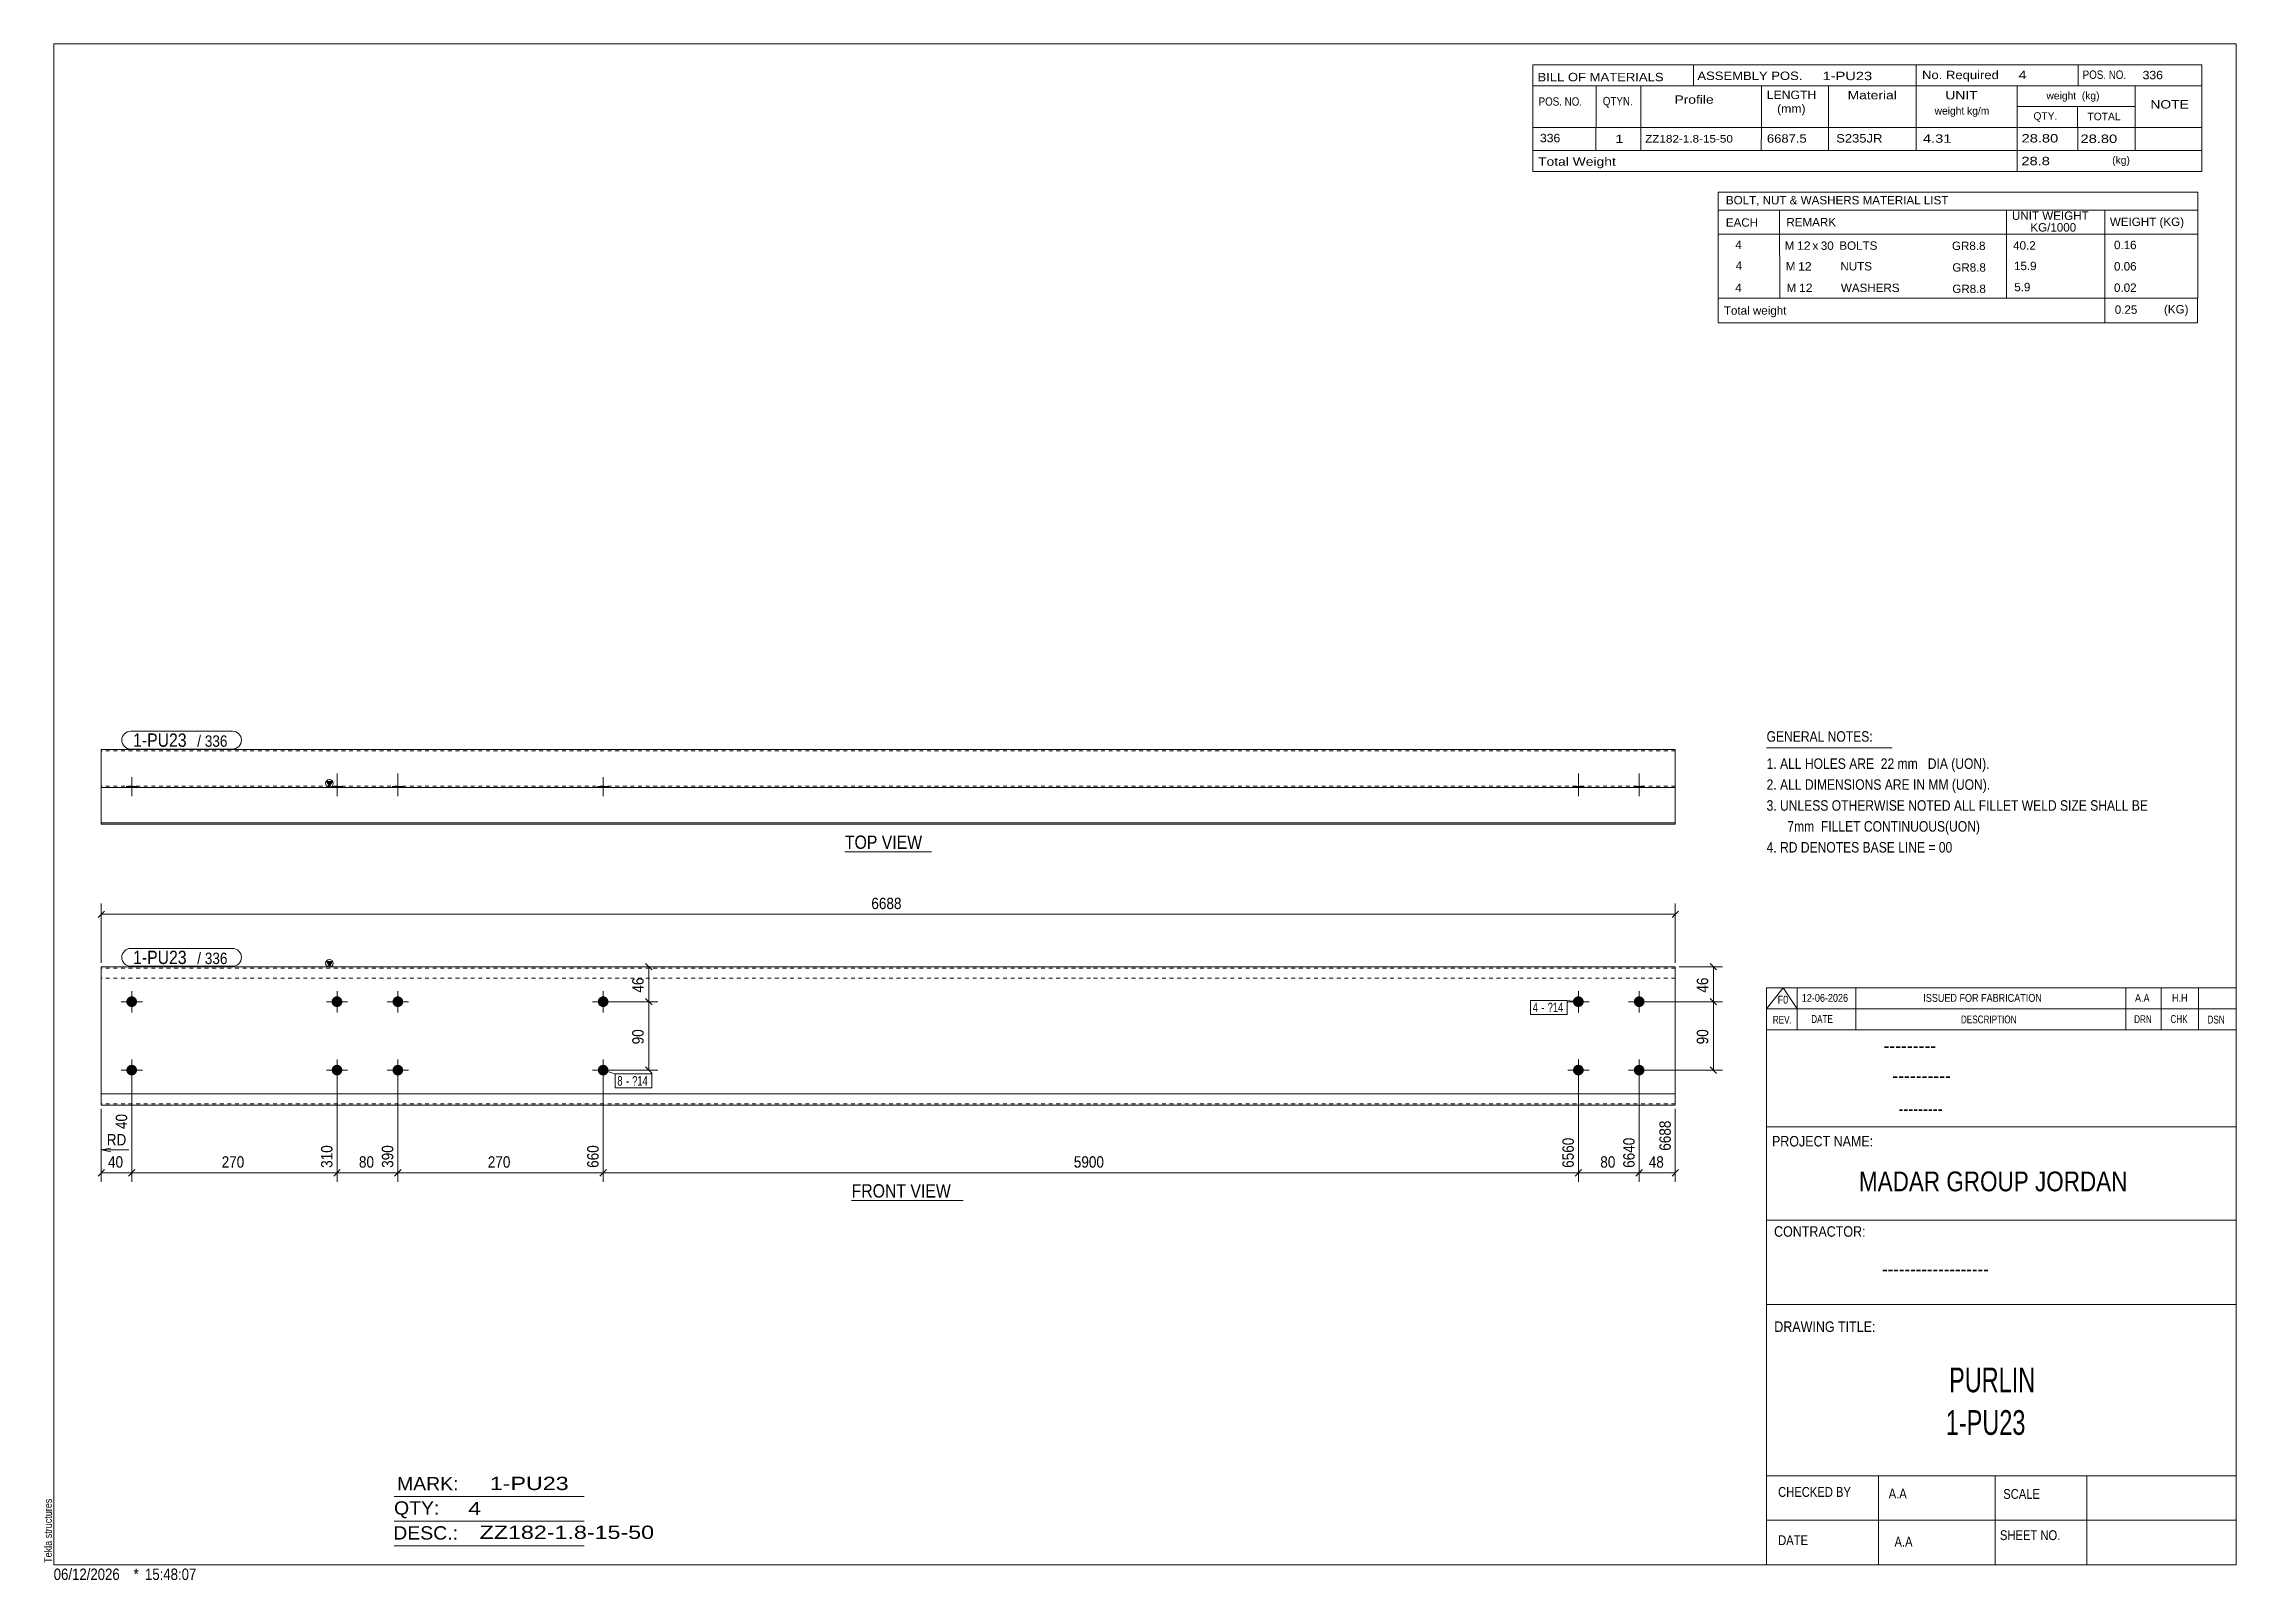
# Model space of a CAD drawing. Header units: millimetres. Extents: x 2 to 579, y 1 to 405.
import ezdxf

# ---------------------------------------------------------------- set-up
doc = ezdxf.new("R2010")
doc.units = ezdxf.units.MM
doc.linetypes.add('XKITLINE00', pattern=[0])
doc.linetypes.add('XKITLINE01', pattern=[4, 1, -1, 1, -1])
for name, color, linetype, lineweight in [('Bolt', 3, 'Continuous', 0), ('BoltMark', 7, 'Continuous', 0), ('Dimensions', 7, 'Continuous', 0), ('DrawingSheet', 5, 'Continuous', 0), ('OtherObjectType', 7, 'Continuous', 0), ('Part', 2, 'Continuous', 0), ('PartMark', 7, 'Continuous', 0)]:
    doc.layers.add(name, color=color, linetype=linetype, lineweight=lineweight)
doc.styles.add('@ARIAL_UNICODE_MS_BOLD', font='ARIAL.TTF')
doc.styles.add('ARIAL', font='ARIAL.TTF')
doc.styles.add('ARIAL_NARROW', font='ARIALN.TTF')
doc.styles.add('COMIC_SANS_MS_BOLD', font='COMICBD.TTF')
doc.styles.add('SWIS721_EX_BT', font='ARIAL.TTF')
doc.styles.add('SWISSE', font='ARIAL.TTF')

# ---------------------------------------------------------------- blocks, each defined once
blk = doc.blocks.new('*A1')
at = {"layer": 'Bolt'}
for points in [[(407.39, 153.06), (407.39, 153.02), (407.38, 152.99), (407.38, 152.95), (407.38, 152.92), (407.37, 152.89), (407.37, 152.85), (407.36, 152.82), (407.35, 152.79), (407.35, 152.75), (407.34, 152.72), (407.33, 152.69), (407.32, 152.65), (407.31, 152.62), (407.29, 152.59), (407.28, 152.56), (407.27, 152.52), (407.25, 152.49), (407.24, 152.46), (407.22, 152.43), (407.21, 152.4), (407.19, 152.37), (407.17, 152.34), (407.15, 152.31), (407.13, 152.29), (407.11, 152.26), (407.09, 152.23), (407.07, 152.2), (407.05, 152.18), (407.03, 152.15), (407, 152.13), (406.98, 152.1), (406.95, 152.08), (406.93, 152.05), (406.9, 152.03), (406.88, 152.01), (406.85, 151.99), (406.82, 151.97), (406.79, 151.95), (406.77, 151.93), (406.74, 151.91), (406.71, 151.89), (406.68, 151.87), (406.65, 151.86), (406.62, 151.84), (406.59, 151.83), (406.56, 151.81), (406.52, 151.8), (406.49, 151.79), (406.46, 151.77), (406.43, 151.76), (406.39, 151.75), (406.36, 151.74), (406.33, 151.73), (406.29, 151.73), (406.26, 151.72), (406.23, 151.71), (406.19, 151.71), (406.16, 151.7), (406.13, 151.7), (406.09, 151.7), (406.06, 151.69), (406.02, 151.69), (405.99, 151.69), (405.95, 151.69), (405.92, 151.69), (405.88, 151.7), (405.85, 151.7), (405.82, 151.7), (405.78, 151.71), (405.75, 151.71), (405.71, 151.72), (405.68, 151.73), (405.65, 151.73), (405.61, 151.74), (405.58, 151.75), (405.55, 151.76), (405.52, 151.77), (405.48, 151.79), (405.45, 151.8), (405.42, 151.81), (405.39, 151.83), (405.36, 151.84), (405.33, 151.86), (405.3, 151.87), (405.27, 151.89), (405.24, 151.91), (405.21, 151.93), (405.18, 151.95), (405.15, 151.97), (405.13, 151.99), (405.1, 152.01), (405.07, 152.03), (405.05, 152.05), (405.02, 152.08), (405, 152.1), (404.97, 152.13), (404.95, 152.15), (404.93, 152.18), (404.91, 152.2), (404.88, 152.23), (404.86, 152.26), (404.84, 152.29), (404.82, 152.31), (404.81, 152.34), (404.79, 152.37), (404.77, 152.4), (404.75, 152.43), (404.74, 152.46), (404.72, 152.49), (404.71, 152.52), (404.69, 152.56), (404.68, 152.59), (404.67, 152.62), (404.66, 152.65), (404.65, 152.69), (404.64, 152.72), (404.63, 152.75), (404.62, 152.79), (404.61, 152.82), (404.61, 152.85), (404.6, 152.89), (404.6, 152.92), (404.59, 152.95), (404.59, 152.99), (404.59, 153.02), (404.59, 153.06), (404.59, 153.09), (404.59, 153.13), (404.59, 153.16), (404.59, 153.2), (404.59, 153.23), (404.6, 153.26), (404.6, 153.3), (404.61, 153.33), (404.61, 153.37), (404.62, 153.4), (404.63, 153.43), (404.64, 153.47), (404.65, 153.5), (404.66, 153.53), (404.67, 153.56), (404.68, 153.6), (404.69, 153.63), (404.71, 153.66), (404.72, 153.69), (404.74, 153.72), (404.75, 153.75), (404.77, 153.78), (404.79, 153.81), (404.81, 153.84), (404.82, 153.87), (404.84, 153.9), (404.86, 153.93), (404.88, 153.95), (404.91, 153.98), (404.93, 154.01), (404.95, 154.03), (404.97, 154.06), (405, 154.08), (405.02, 154.11), (405.05, 154.13), (405.07, 154.15), (405.1, 154.17), (405.13, 154.2), (405.15, 154.22), (405.18, 154.24), (405.21, 154.26), (405.24, 154.27), (405.27, 154.29), (405.3, 154.31), (405.33, 154.33), (405.36, 154.34), (405.39, 154.36), (405.42, 154.37), (405.45, 154.39), (405.48, 154.4), (405.52, 154.41), (405.55, 154.42), (405.58, 154.43), (405.61, 154.44), (405.65, 154.45), (405.68, 154.46), (405.71, 154.47), (405.75, 154.47), (405.78, 154.48), (405.82, 154.48), (405.85, 154.49), (405.88, 154.49), (405.92, 154.49), (405.95, 154.49), (405.99, 154.49), (406.02, 154.49), (406.06, 154.49), (406.09, 154.49), (406.13, 154.49), (406.16, 154.48), (406.19, 154.48), (406.23, 154.47), (406.26, 154.47), (406.29, 154.46), (406.33, 154.45), (406.36, 154.44), (406.39, 154.43), (406.43, 154.42), (406.46, 154.41), (406.49, 154.4), (406.52, 154.39), (406.56, 154.37), (406.59, 154.36), (406.62, 154.34), (406.65, 154.33), (406.68, 154.31), (406.71, 154.29), (406.74, 154.27), (406.77, 154.26), (406.79, 154.24), (406.82, 154.22), (406.85, 154.2), (406.88, 154.17), (406.9, 154.15), (406.93, 154.13), (406.95, 154.11), (406.98, 154.08), (407, 154.06), (407.03, 154.03), (407.05, 154.01), (407.07, 153.98), (407.09, 153.95), (407.11, 153.93), (407.13, 153.9), (407.15, 153.87), (407.17, 153.84), (407.19, 153.81), (407.21, 153.78), (407.22, 153.75), (407.24, 153.72), (407.25, 153.69), (407.27, 153.66), (407.28, 153.63), (407.29, 153.6), (407.31, 153.56), (407.32, 153.53), (407.33, 153.5), (407.34, 153.47), (407.35, 153.43), (407.35, 153.4), (407.36, 153.37), (407.37, 153.33), (407.37, 153.3), (407.38, 153.26), (407.38, 153.23), (407.38, 153.2), (407.39, 153.16), (407.39, 153.13), (407.39, 153.09)], [(423.39, 153.06), (423.39, 153.02), (423.38, 152.99), (423.38, 152.95), (423.38, 152.92), (423.37, 152.89), (423.37, 152.85), (423.36, 152.82), (423.35, 152.79), (423.35, 152.75), (423.34, 152.72), (423.33, 152.69), (423.32, 152.65), (423.31, 152.62), (423.29, 152.59), (423.28, 152.56), (423.27, 152.52), (423.25, 152.49), (423.24, 152.46), (423.22, 152.43), (423.21, 152.4), (423.19, 152.37), (423.17, 152.34), (423.15, 152.31), (423.13, 152.29), (423.11, 152.26), (423.09, 152.23), (423.07, 152.2), (423.05, 152.18), (423.03, 152.15), (423, 152.13), (422.98, 152.1), (422.95, 152.08), (422.93, 152.05), (422.9, 152.03), (422.88, 152.01), (422.85, 151.99), (422.82, 151.97), (422.79, 151.95), (422.77, 151.93), (422.74, 151.91), (422.71, 151.89), (422.68, 151.87), (422.65, 151.86), (422.62, 151.84), (422.59, 151.83), (422.56, 151.81), (422.52, 151.8), (422.49, 151.79), (422.46, 151.77), (422.43, 151.76), (422.39, 151.75), (422.36, 151.74), (422.33, 151.73), (422.29, 151.73), (422.26, 151.72), (422.23, 151.71), (422.19, 151.71), (422.16, 151.7), (422.13, 151.7), (422.09, 151.7), (422.06, 151.69), (422.02, 151.69), (421.99, 151.69), (421.95, 151.69), (421.92, 151.69), (421.88, 151.7), (421.85, 151.7), (421.82, 151.7), (421.78, 151.71), (421.75, 151.71), (421.71, 151.72), (421.68, 151.73), (421.65, 151.73), (421.61, 151.74), (421.58, 151.75), (421.55, 151.76), (421.52, 151.77), (421.48, 151.79), (421.45, 151.8), (421.42, 151.81), (421.39, 151.83), (421.36, 151.84), (421.33, 151.86), (421.3, 151.87), (421.27, 151.89), (421.24, 151.91), (421.21, 151.93), (421.18, 151.95), (421.15, 151.97), (421.13, 151.99), (421.1, 152.01), (421.07, 152.03), (421.05, 152.05), (421.02, 152.08), (421, 152.1), (420.97, 152.13), (420.95, 152.15), (420.93, 152.18), (420.91, 152.2), (420.88, 152.23), (420.86, 152.26), (420.84, 152.29), (420.82, 152.31), (420.81, 152.34), (420.79, 152.37), (420.77, 152.4), (420.75, 152.43), (420.74, 152.46), (420.72, 152.49), (420.71, 152.52), (420.69, 152.56), (420.68, 152.59), (420.67, 152.62), (420.66, 152.65), (420.65, 152.69), (420.64, 152.72), (420.63, 152.75), (420.62, 152.79), (420.61, 152.82), (420.61, 152.85), (420.6, 152.89), (420.6, 152.92), (420.59, 152.95), (420.59, 152.99), (420.59, 153.02), (420.59, 153.06), (420.59, 153.09), (420.59, 153.13), (420.59, 153.16), (420.59, 153.2), (420.59, 153.23), (420.6, 153.26), (420.6, 153.3), (420.61, 153.33), (420.61, 153.37), (420.62, 153.4), (420.63, 153.43), (420.64, 153.47), (420.65, 153.5), (420.66, 153.53), (420.67, 153.56), (420.68, 153.6), (420.69, 153.63), (420.71, 153.66), (420.72, 153.69), (420.74, 153.72), (420.75, 153.75), (420.77, 153.78), (420.79, 153.81), (420.81, 153.84), (420.82, 153.87), (420.84, 153.9), (420.86, 153.93), (420.88, 153.95), (420.91, 153.98), (420.93, 154.01), (420.95, 154.03), (420.97, 154.06), (421, 154.08), (421.02, 154.11), (421.05, 154.13), (421.07, 154.15), (421.1, 154.17), (421.13, 154.2), (421.15, 154.22), (421.18, 154.24), (421.21, 154.26), (421.24, 154.27), (421.27, 154.29), (421.3, 154.31), (421.33, 154.33), (421.36, 154.34), (421.39, 154.36), (421.42, 154.37), (421.45, 154.39), (421.48, 154.4), (421.52, 154.41), (421.55, 154.42), (421.58, 154.43), (421.61, 154.44), (421.65, 154.45), (421.68, 154.46), (421.71, 154.47), (421.75, 154.47), (421.78, 154.48), (421.82, 154.48), (421.85, 154.49), (421.88, 154.49), (421.92, 154.49), (421.95, 154.49), (421.99, 154.49), (422.02, 154.49), (422.06, 154.49), (422.09, 154.49), (422.13, 154.49), (422.16, 154.48), (422.19, 154.48), (422.23, 154.47), (422.26, 154.47), (422.29, 154.46), (422.33, 154.45), (422.36, 154.44), (422.39, 154.43), (422.43, 154.42), (422.46, 154.41), (422.49, 154.4), (422.52, 154.39), (422.56, 154.37), (422.59, 154.36), (422.62, 154.34), (422.65, 154.33), (422.68, 154.31), (422.71, 154.29), (422.74, 154.27), (422.77, 154.26), (422.79, 154.24), (422.82, 154.22), (422.85, 154.2), (422.88, 154.17), (422.9, 154.15), (422.93, 154.13), (422.95, 154.11), (422.98, 154.08), (423, 154.06), (423.03, 154.03), (423.05, 154.01), (423.07, 153.98), (423.09, 153.95), (423.11, 153.93), (423.13, 153.9), (423.15, 153.87), (423.17, 153.84), (423.19, 153.81), (423.21, 153.78), (423.22, 153.75), (423.24, 153.72), (423.25, 153.69), (423.27, 153.66), (423.28, 153.63), (423.29, 153.6), (423.31, 153.56), (423.32, 153.53), (423.33, 153.5), (423.34, 153.47), (423.35, 153.43), (423.35, 153.4), (423.36, 153.37), (423.37, 153.33), (423.37, 153.3), (423.38, 153.26), (423.38, 153.23), (423.38, 153.2), (423.39, 153.16), (423.39, 153.13), (423.39, 153.09)], [(407.39, 135.06), (407.39, 135.02), (407.38, 134.99), (407.38, 134.95), (407.38, 134.92), (407.37, 134.89), (407.37, 134.85), (407.36, 134.82), (407.35, 134.79), (407.35, 134.75), (407.34, 134.72), (407.33, 134.69), (407.32, 134.65), (407.31, 134.62), (407.29, 134.59), (407.28, 134.56), (407.27, 134.52), (407.25, 134.49), (407.24, 134.46), (407.22, 134.43), (407.21, 134.4), (407.19, 134.37), (407.17, 134.34), (407.15, 134.31), (407.13, 134.29), (407.11, 134.26), (407.09, 134.23), (407.07, 134.2), (407.05, 134.18), (407.03, 134.15), (407, 134.13), (406.98, 134.1), (406.95, 134.08), (406.93, 134.05), (406.9, 134.03), (406.88, 134.01), (406.85, 133.99), (406.82, 133.97), (406.79, 133.95), (406.77, 133.93), (406.74, 133.91), (406.71, 133.89), (406.68, 133.87), (406.65, 133.86), (406.62, 133.84), (406.59, 133.83), (406.56, 133.81), (406.52, 133.8), (406.49, 133.79), (406.46, 133.77), (406.43, 133.76), (406.39, 133.75), (406.36, 133.74), (406.33, 133.73), (406.29, 133.73), (406.26, 133.72), (406.23, 133.71), (406.19, 133.71), (406.16, 133.7), (406.13, 133.7), (406.09, 133.7), (406.06, 133.69), (406.02, 133.69), (405.99, 133.69), (405.95, 133.69), (405.92, 133.69), (405.88, 133.7), (405.85, 133.7), (405.82, 133.7), (405.78, 133.71), (405.75, 133.71), (405.71, 133.72), (405.68, 133.73), (405.65, 133.73), (405.61, 133.74), (405.58, 133.75), (405.55, 133.76), (405.52, 133.77), (405.48, 133.79), (405.45, 133.8), (405.42, 133.81), (405.39, 133.83), (405.36, 133.84), (405.33, 133.86), (405.3, 133.87), (405.27, 133.89), (405.24, 133.91), (405.21, 133.93), (405.18, 133.95), (405.15, 133.97), (405.13, 133.99), (405.1, 134.01), (405.07, 134.03), (405.05, 134.05), (405.02, 134.08), (405, 134.1), (404.97, 134.13), (404.95, 134.15), (404.93, 134.18), (404.91, 134.2), (404.88, 134.23), (404.86, 134.26), (404.84, 134.29), (404.82, 134.31), (404.81, 134.34), (404.79, 134.37), (404.77, 134.4), (404.75, 134.43), (404.74, 134.46), (404.72, 134.49), (404.71, 134.52), (404.69, 134.56), (404.68, 134.59), (404.67, 134.62), (404.66, 134.65), (404.65, 134.69), (404.64, 134.72), (404.63, 134.75), (404.62, 134.79), (404.61, 134.82), (404.61, 134.85), (404.6, 134.89), (404.6, 134.92), (404.59, 134.95), (404.59, 134.99), (404.59, 135.02), (404.59, 135.06), (404.59, 135.09), (404.59, 135.13), (404.59, 135.16), (404.59, 135.2), (404.59, 135.23), (404.6, 135.26), (404.6, 135.3), (404.61, 135.33), (404.61, 135.37), (404.62, 135.4), (404.63, 135.43), (404.64, 135.47), (404.65, 135.5), (404.66, 135.53), (404.67, 135.56), (404.68, 135.6), (404.69, 135.63), (404.71, 135.66), (404.72, 135.69), (404.74, 135.72), (404.75, 135.75), (404.77, 135.78), (404.79, 135.81), (404.81, 135.84), (404.82, 135.87), (404.84, 135.9), (404.86, 135.93), (404.88, 135.95), (404.91, 135.98), (404.93, 136.01), (404.95, 136.03), (404.97, 136.06), (405, 136.08), (405.02, 136.11), (405.05, 136.13), (405.07, 136.15), (405.1, 136.17), (405.13, 136.2), (405.15, 136.22), (405.18, 136.24), (405.21, 136.26), (405.24, 136.27), (405.27, 136.29), (405.3, 136.31), (405.33, 136.33), (405.36, 136.34), (405.39, 136.36), (405.42, 136.37), (405.45, 136.39), (405.48, 136.4), (405.52, 136.41), (405.55, 136.42), (405.58, 136.43), (405.61, 136.44), (405.65, 136.45), (405.68, 136.46), (405.71, 136.47), (405.75, 136.47), (405.78, 136.48), (405.82, 136.48), (405.85, 136.49), (405.88, 136.49), (405.92, 136.49), (405.95, 136.49), (405.99, 136.49), (406.02, 136.49), (406.06, 136.49), (406.09, 136.49), (406.13, 136.49), (406.16, 136.48), (406.19, 136.48), (406.23, 136.47), (406.26, 136.47), (406.29, 136.46), (406.33, 136.45), (406.36, 136.44), (406.39, 136.43), (406.43, 136.42), (406.46, 136.41), (406.49, 136.4), (406.52, 136.39), (406.56, 136.37), (406.59, 136.36), (406.62, 136.34), (406.65, 136.33), (406.68, 136.31), (406.71, 136.29), (406.74, 136.27), (406.77, 136.26), (406.79, 136.24), (406.82, 136.22), (406.85, 136.2), (406.88, 136.17), (406.9, 136.15), (406.93, 136.13), (406.95, 136.11), (406.98, 136.08), (407, 136.06), (407.03, 136.03), (407.05, 136.01), (407.07, 135.98), (407.09, 135.95), (407.11, 135.93), (407.13, 135.9), (407.15, 135.87), (407.17, 135.84), (407.19, 135.81), (407.21, 135.78), (407.22, 135.75), (407.24, 135.72), (407.25, 135.69), (407.27, 135.66), (407.28, 135.63), (407.29, 135.6), (407.31, 135.56), (407.32, 135.53), (407.33, 135.5), (407.34, 135.47), (407.35, 135.43), (407.35, 135.4), (407.36, 135.37), (407.37, 135.33), (407.37, 135.3), (407.38, 135.26), (407.38, 135.23), (407.38, 135.2), (407.39, 135.16), (407.39, 135.13), (407.39, 135.09)], [(423.39, 135.06), (423.39, 135.02), (423.38, 134.99), (423.38, 134.95), (423.38, 134.92), (423.37, 134.89), (423.37, 134.85), (423.36, 134.82), (423.35, 134.79), (423.35, 134.75), (423.34, 134.72), (423.33, 134.69), (423.32, 134.65), (423.31, 134.62), (423.29, 134.59), (423.28, 134.56), (423.27, 134.52), (423.25, 134.49), (423.24, 134.46), (423.22, 134.43), (423.21, 134.4), (423.19, 134.37), (423.17, 134.34), (423.15, 134.31), (423.13, 134.29), (423.11, 134.26), (423.09, 134.23), (423.07, 134.2), (423.05, 134.18), (423.03, 134.15), (423, 134.13), (422.98, 134.1), (422.95, 134.08), (422.93, 134.05), (422.9, 134.03), (422.88, 134.01), (422.85, 133.99), (422.82, 133.97), (422.79, 133.95), (422.77, 133.93), (422.74, 133.91), (422.71, 133.89), (422.68, 133.87), (422.65, 133.86), (422.62, 133.84), (422.59, 133.83), (422.56, 133.81), (422.52, 133.8), (422.49, 133.79), (422.46, 133.77), (422.43, 133.76), (422.39, 133.75), (422.36, 133.74), (422.33, 133.73), (422.29, 133.73), (422.26, 133.72), (422.23, 133.71), (422.19, 133.71), (422.16, 133.7), (422.13, 133.7), (422.09, 133.7), (422.06, 133.69), (422.02, 133.69), (421.99, 133.69), (421.95, 133.69), (421.92, 133.69), (421.88, 133.7), (421.85, 133.7), (421.82, 133.7), (421.78, 133.71), (421.75, 133.71), (421.71, 133.72), (421.68, 133.73), (421.65, 133.73), (421.61, 133.74), (421.58, 133.75), (421.55, 133.76), (421.52, 133.77), (421.48, 133.79), (421.45, 133.8), (421.42, 133.81), (421.39, 133.83), (421.36, 133.84), (421.33, 133.86), (421.3, 133.87), (421.27, 133.89), (421.24, 133.91), (421.21, 133.93), (421.18, 133.95), (421.15, 133.97), (421.13, 133.99), (421.1, 134.01), (421.07, 134.03), (421.05, 134.05), (421.02, 134.08), (421, 134.1), (420.97, 134.13), (420.95, 134.15), (420.93, 134.18), (420.91, 134.2), (420.88, 134.23), (420.86, 134.26), (420.84, 134.29), (420.82, 134.31), (420.81, 134.34), (420.79, 134.37), (420.77, 134.4), (420.75, 134.43), (420.74, 134.46), (420.72, 134.49), (420.71, 134.52), (420.69, 134.56), (420.68, 134.59), (420.67, 134.62), (420.66, 134.65), (420.65, 134.69), (420.64, 134.72), (420.63, 134.75), (420.62, 134.79), (420.61, 134.82), (420.61, 134.85), (420.6, 134.89), (420.6, 134.92), (420.59, 134.95), (420.59, 134.99), (420.59, 135.02), (420.59, 135.06), (420.59, 135.09), (420.59, 135.13), (420.59, 135.16), (420.59, 135.2), (420.59, 135.23), (420.6, 135.26), (420.6, 135.3), (420.61, 135.33), (420.61, 135.37), (420.62, 135.4), (420.63, 135.43), (420.64, 135.47), (420.65, 135.5), (420.66, 135.53), (420.67, 135.56), (420.68, 135.6), (420.69, 135.63), (420.71, 135.66), (420.72, 135.69), (420.74, 135.72), (420.75, 135.75), (420.77, 135.78), (420.79, 135.81), (420.81, 135.84), (420.82, 135.87), (420.84, 135.9), (420.86, 135.93), (420.88, 135.95), (420.91, 135.98), (420.93, 136.01), (420.95, 136.03), (420.97, 136.06), (421, 136.08), (421.02, 136.11), (421.05, 136.13), (421.07, 136.15), (421.1, 136.17), (421.13, 136.2), (421.15, 136.22), (421.18, 136.24), (421.21, 136.26), (421.24, 136.27), (421.27, 136.29), (421.3, 136.31), (421.33, 136.33), (421.36, 136.34), (421.39, 136.36), (421.42, 136.37), (421.45, 136.39), (421.48, 136.4), (421.52, 136.41), (421.55, 136.42), (421.58, 136.43), (421.61, 136.44), (421.65, 136.45), (421.68, 136.46), (421.71, 136.47), (421.75, 136.47), (421.78, 136.48), (421.82, 136.48), (421.85, 136.49), (421.88, 136.49), (421.92, 136.49), (421.95, 136.49), (421.99, 136.49), (422.02, 136.49), (422.06, 136.49), (422.09, 136.49), (422.13, 136.49), (422.16, 136.48), (422.19, 136.48), (422.23, 136.47), (422.26, 136.47), (422.29, 136.46), (422.33, 136.45), (422.36, 136.44), (422.39, 136.43), (422.43, 136.42), (422.46, 136.41), (422.49, 136.4), (422.52, 136.39), (422.56, 136.37), (422.59, 136.36), (422.62, 136.34), (422.65, 136.33), (422.68, 136.31), (422.71, 136.29), (422.74, 136.27), (422.77, 136.26), (422.79, 136.24), (422.82, 136.22), (422.85, 136.2), (422.88, 136.17), (422.9, 136.15), (422.93, 136.13), (422.95, 136.11), (422.98, 136.08), (423, 136.06), (423.03, 136.03), (423.05, 136.01), (423.07, 135.98), (423.09, 135.95), (423.11, 135.93), (423.13, 135.9), (423.15, 135.87), (423.17, 135.84), (423.19, 135.81), (423.21, 135.78), (423.22, 135.75), (423.24, 135.72), (423.25, 135.69), (423.27, 135.66), (423.28, 135.63), (423.29, 135.6), (423.31, 135.56), (423.32, 135.53), (423.33, 135.5), (423.34, 135.47), (423.35, 135.43), (423.35, 135.4), (423.36, 135.37), (423.37, 135.33), (423.37, 135.3), (423.38, 135.26), (423.38, 135.23), (423.38, 135.2), (423.39, 135.16), (423.39, 135.13), (423.39, 135.09)]]:
    blk.add_hatch(color=3, dxfattribs=at).paths.add_polyline_path(points, flags=17)
at = {"layer": 'Bolt', "color": 3, "linetype": 'XKITLINE00', "lineweight": 0}
for p, q in [((405.99, 155.89), (405.99, 150.29)), ((421.99, 155.89), (421.99, 150.29)), ((408.79, 153.09), (403.19, 153.09)), ((424.79, 153.09), (419.19, 153.09)), ((408.79, 135.09), (403.19, 135.09)), ((405.99, 137.89), (405.99, 132.29)), ((424.79, 135.09), (419.19, 135.09)), ((421.99, 137.89), (421.99, 132.29))]:
    blk.add_line(p, q, dxfattribs=at)
blk = doc.blocks.new('*A2')
at = {"layer": 'Bolt'}
for points in [[(80.9, 153.06), (80.9, 153.02), (80.9, 152.99), (80.89, 152.95), (80.89, 152.92), (80.88, 152.89), (80.88, 152.85), (80.87, 152.82), (80.87, 152.79), (80.86, 152.75), (80.85, 152.72), (80.84, 152.69), (80.83, 152.65), (80.82, 152.62), (80.81, 152.59), (80.79, 152.56), (80.78, 152.52), (80.77, 152.49), (80.75, 152.46), (80.73, 152.43), (80.72, 152.4), (80.7, 152.37), (80.68, 152.34), (80.66, 152.31), (80.64, 152.29), (80.62, 152.26), (80.6, 152.23), (80.58, 152.2), (80.56, 152.18), (80.54, 152.15), (80.51, 152.13), (80.49, 152.1), (80.47, 152.08), (80.44, 152.05), (80.41, 152.03), (80.39, 152.01), (80.36, 151.99), (80.33, 151.97), (80.31, 151.95), (80.28, 151.93), (80.25, 151.91), (80.22, 151.89), (80.19, 151.87), (80.16, 151.86), (80.13, 151.84), (80.1, 151.83), (80.07, 151.81), (80.04, 151.8), (80, 151.79), (79.97, 151.77), (79.94, 151.76), (79.91, 151.75), (79.87, 151.74), (79.84, 151.73), (79.81, 151.73), (79.77, 151.72), (79.74, 151.71), (79.71, 151.71), (79.67, 151.7), (79.64, 151.7), (79.6, 151.7), (79.57, 151.69), (79.53, 151.69), (79.5, 151.69), (79.47, 151.69), (79.43, 151.69), (79.4, 151.7), (79.36, 151.7), (79.33, 151.7), (79.29, 151.71), (79.26, 151.71), (79.23, 151.72), (79.19, 151.73), (79.16, 151.73), (79.13, 151.74), (79.09, 151.75), (79.06, 151.76), (79.03, 151.77), (79, 151.79), (78.96, 151.8), (78.93, 151.81), (78.9, 151.83), (78.87, 151.84), (78.84, 151.86), (78.81, 151.87), (78.78, 151.89), (78.75, 151.91), (78.72, 151.93), (78.69, 151.95), (78.67, 151.97), (78.64, 151.99), (78.61, 152.01), (78.59, 152.03), (78.56, 152.05), (78.53, 152.08), (78.51, 152.1), (78.49, 152.13), (78.46, 152.15), (78.44, 152.18), (78.42, 152.2), (78.4, 152.23), (78.38, 152.26), (78.36, 152.29), (78.34, 152.31), (78.32, 152.34), (78.3, 152.37), (78.28, 152.4), (78.27, 152.43), (78.25, 152.46), (78.23, 152.49), (78.22, 152.52), (78.21, 152.56), (78.19, 152.59), (78.18, 152.62), (78.17, 152.65), (78.16, 152.69), (78.15, 152.72), (78.14, 152.75), (78.13, 152.79), (78.13, 152.82), (78.12, 152.85), (78.12, 152.89), (78.11, 152.92), (78.11, 152.95), (78.1, 152.99), (78.1, 153.02), (78.1, 153.06), (78.1, 153.09), (78.1, 153.13), (78.1, 153.16), (78.1, 153.2), (78.11, 153.23), (78.11, 153.26), (78.12, 153.3), (78.12, 153.33), (78.13, 153.37), (78.13, 153.4), (78.14, 153.43), (78.15, 153.47), (78.16, 153.5), (78.17, 153.53), (78.18, 153.56), (78.19, 153.6), (78.21, 153.63), (78.22, 153.66), (78.23, 153.69), (78.25, 153.72), (78.27, 153.75), (78.28, 153.78), (78.3, 153.81), (78.32, 153.84), (78.34, 153.87), (78.36, 153.9), (78.38, 153.93), (78.4, 153.95), (78.42, 153.98), (78.44, 154.01), (78.46, 154.03), (78.49, 154.06), (78.51, 154.08), (78.53, 154.11), (78.56, 154.13), (78.59, 154.15), (78.61, 154.17), (78.64, 154.2), (78.67, 154.22), (78.69, 154.24), (78.72, 154.26), (78.75, 154.27), (78.78, 154.29), (78.81, 154.31), (78.84, 154.33), (78.87, 154.34), (78.9, 154.36), (78.93, 154.37), (78.96, 154.39), (79, 154.4), (79.03, 154.41), (79.06, 154.42), (79.09, 154.43), (79.13, 154.44), (79.16, 154.45), (79.19, 154.46), (79.23, 154.47), (79.26, 154.47), (79.29, 154.48), (79.33, 154.48), (79.36, 154.49), (79.4, 154.49), (79.43, 154.49), (79.47, 154.49), (79.5, 154.49), (79.53, 154.49), (79.57, 154.49), (79.6, 154.49), (79.64, 154.49), (79.67, 154.48), (79.71, 154.48), (79.74, 154.47), (79.77, 154.47), (79.81, 154.46), (79.84, 154.45), (79.87, 154.44), (79.91, 154.43), (79.94, 154.42), (79.97, 154.41), (80, 154.4), (80.04, 154.39), (80.07, 154.37), (80.1, 154.36), (80.13, 154.34), (80.16, 154.33), (80.19, 154.31), (80.22, 154.29), (80.25, 154.27), (80.28, 154.26), (80.31, 154.24), (80.33, 154.22), (80.36, 154.2), (80.39, 154.17), (80.41, 154.15), (80.44, 154.13), (80.47, 154.11), (80.49, 154.08), (80.51, 154.06), (80.54, 154.03), (80.56, 154.01), (80.58, 153.98), (80.6, 153.95), (80.62, 153.93), (80.64, 153.9), (80.66, 153.87), (80.68, 153.84), (80.7, 153.81), (80.72, 153.78), (80.73, 153.75), (80.75, 153.72), (80.77, 153.69), (80.78, 153.66), (80.79, 153.63), (80.81, 153.6), (80.82, 153.56), (80.83, 153.53), (80.84, 153.5), (80.85, 153.47), (80.86, 153.43), (80.87, 153.4), (80.87, 153.37), (80.88, 153.33), (80.88, 153.3), (80.89, 153.26), (80.89, 153.23), (80.9, 153.2), (80.9, 153.16), (80.9, 153.13), (80.9, 153.09)], [(96.9, 153.06), (96.9, 153.02), (96.9, 152.99), (96.89, 152.95), (96.89, 152.92), (96.88, 152.89), (96.88, 152.85), (96.87, 152.82), (96.87, 152.79), (96.86, 152.75), (96.85, 152.72), (96.84, 152.69), (96.83, 152.65), (96.82, 152.62), (96.81, 152.59), (96.79, 152.56), (96.78, 152.52), (96.77, 152.49), (96.75, 152.46), (96.73, 152.43), (96.72, 152.4), (96.7, 152.37), (96.68, 152.34), (96.66, 152.31), (96.64, 152.29), (96.62, 152.26), (96.6, 152.23), (96.58, 152.2), (96.56, 152.18), (96.54, 152.15), (96.51, 152.13), (96.49, 152.1), (96.47, 152.08), (96.44, 152.05), (96.41, 152.03), (96.39, 152.01), (96.36, 151.99), (96.33, 151.97), (96.31, 151.95), (96.28, 151.93), (96.25, 151.91), (96.22, 151.89), (96.19, 151.87), (96.16, 151.86), (96.13, 151.84), (96.1, 151.83), (96.07, 151.81), (96.04, 151.8), (96, 151.79), (95.97, 151.77), (95.94, 151.76), (95.91, 151.75), (95.87, 151.74), (95.84, 151.73), (95.81, 151.73), (95.77, 151.72), (95.74, 151.71), (95.71, 151.71), (95.67, 151.7), (95.64, 151.7), (95.6, 151.7), (95.57, 151.69), (95.53, 151.69), (95.5, 151.69), (95.47, 151.69), (95.43, 151.69), (95.4, 151.7), (95.36, 151.7), (95.33, 151.7), (95.29, 151.71), (95.26, 151.71), (95.23, 151.72), (95.19, 151.73), (95.16, 151.73), (95.13, 151.74), (95.09, 151.75), (95.06, 151.76), (95.03, 151.77), (95, 151.79), (94.96, 151.8), (94.93, 151.81), (94.9, 151.83), (94.87, 151.84), (94.84, 151.86), (94.81, 151.87), (94.78, 151.89), (94.75, 151.91), (94.72, 151.93), (94.69, 151.95), (94.67, 151.97), (94.64, 151.99), (94.61, 152.01), (94.59, 152.03), (94.56, 152.05), (94.53, 152.08), (94.51, 152.1), (94.49, 152.13), (94.46, 152.15), (94.44, 152.18), (94.42, 152.2), (94.4, 152.23), (94.38, 152.26), (94.36, 152.29), (94.34, 152.31), (94.32, 152.34), (94.3, 152.37), (94.28, 152.4), (94.27, 152.43), (94.25, 152.46), (94.23, 152.49), (94.22, 152.52), (94.21, 152.56), (94.19, 152.59), (94.18, 152.62), (94.17, 152.65), (94.16, 152.69), (94.15, 152.72), (94.14, 152.75), (94.13, 152.79), (94.13, 152.82), (94.12, 152.85), (94.12, 152.89), (94.11, 152.92), (94.11, 152.95), (94.1, 152.99), (94.1, 153.02), (94.1, 153.06), (94.1, 153.09), (94.1, 153.13), (94.1, 153.16), (94.1, 153.2), (94.11, 153.23), (94.11, 153.26), (94.12, 153.3), (94.12, 153.33), (94.13, 153.37), (94.13, 153.4), (94.14, 153.43), (94.15, 153.47), (94.16, 153.5), (94.17, 153.53), (94.18, 153.56), (94.19, 153.6), (94.21, 153.63), (94.22, 153.66), (94.23, 153.69), (94.25, 153.72), (94.27, 153.75), (94.28, 153.78), (94.3, 153.81), (94.32, 153.84), (94.34, 153.87), (94.36, 153.9), (94.38, 153.93), (94.4, 153.95), (94.42, 153.98), (94.44, 154.01), (94.46, 154.03), (94.49, 154.06), (94.51, 154.08), (94.53, 154.11), (94.56, 154.13), (94.59, 154.15), (94.61, 154.17), (94.64, 154.2), (94.67, 154.22), (94.69, 154.24), (94.72, 154.26), (94.75, 154.27), (94.78, 154.29), (94.81, 154.31), (94.84, 154.33), (94.87, 154.34), (94.9, 154.36), (94.93, 154.37), (94.96, 154.39), (95, 154.4), (95.03, 154.41), (95.06, 154.42), (95.09, 154.43), (95.13, 154.44), (95.16, 154.45), (95.19, 154.46), (95.23, 154.47), (95.26, 154.47), (95.29, 154.48), (95.33, 154.48), (95.36, 154.49), (95.4, 154.49), (95.43, 154.49), (95.47, 154.49), (95.5, 154.49), (95.53, 154.49), (95.57, 154.49), (95.6, 154.49), (95.64, 154.49), (95.67, 154.48), (95.71, 154.48), (95.74, 154.47), (95.77, 154.47), (95.81, 154.46), (95.84, 154.45), (95.87, 154.44), (95.91, 154.43), (95.94, 154.42), (95.97, 154.41), (96, 154.4), (96.04, 154.39), (96.07, 154.37), (96.1, 154.36), (96.13, 154.34), (96.16, 154.33), (96.19, 154.31), (96.22, 154.29), (96.25, 154.27), (96.28, 154.26), (96.31, 154.24), (96.33, 154.22), (96.36, 154.2), (96.39, 154.17), (96.41, 154.15), (96.44, 154.13), (96.47, 154.11), (96.49, 154.08), (96.51, 154.06), (96.54, 154.03), (96.56, 154.01), (96.58, 153.98), (96.6, 153.95), (96.62, 153.93), (96.64, 153.9), (96.66, 153.87), (96.68, 153.84), (96.7, 153.81), (96.72, 153.78), (96.73, 153.75), (96.75, 153.72), (96.77, 153.69), (96.78, 153.66), (96.79, 153.63), (96.81, 153.6), (96.82, 153.56), (96.83, 153.53), (96.84, 153.5), (96.85, 153.47), (96.86, 153.43), (96.87, 153.4), (96.87, 153.37), (96.88, 153.33), (96.88, 153.3), (96.89, 153.26), (96.89, 153.23), (96.9, 153.2), (96.9, 153.16), (96.9, 153.13), (96.9, 153.09)], [(80.9, 135.06), (80.9, 135.02), (80.9, 134.99), (80.89, 134.95), (80.89, 134.92), (80.88, 134.89), (80.88, 134.85), (80.87, 134.82), (80.87, 134.79), (80.86, 134.75), (80.85, 134.72), (80.84, 134.69), (80.83, 134.65), (80.82, 134.62), (80.81, 134.59), (80.79, 134.56), (80.78, 134.52), (80.77, 134.49), (80.75, 134.46), (80.73, 134.43), (80.72, 134.4), (80.7, 134.37), (80.68, 134.34), (80.66, 134.31), (80.64, 134.29), (80.62, 134.26), (80.6, 134.23), (80.58, 134.2), (80.56, 134.18), (80.54, 134.15), (80.51, 134.13), (80.49, 134.1), (80.47, 134.08), (80.44, 134.05), (80.41, 134.03), (80.39, 134.01), (80.36, 133.99), (80.33, 133.97), (80.31, 133.95), (80.28, 133.93), (80.25, 133.91), (80.22, 133.89), (80.19, 133.87), (80.16, 133.86), (80.13, 133.84), (80.1, 133.83), (80.07, 133.81), (80.04, 133.8), (80, 133.79), (79.97, 133.77), (79.94, 133.76), (79.91, 133.75), (79.87, 133.74), (79.84, 133.73), (79.81, 133.73), (79.77, 133.72), (79.74, 133.71), (79.71, 133.71), (79.67, 133.7), (79.64, 133.7), (79.6, 133.7), (79.57, 133.69), (79.53, 133.69), (79.5, 133.69), (79.47, 133.69), (79.43, 133.69), (79.4, 133.7), (79.36, 133.7), (79.33, 133.7), (79.29, 133.71), (79.26, 133.71), (79.23, 133.72), (79.19, 133.73), (79.16, 133.73), (79.13, 133.74), (79.09, 133.75), (79.06, 133.76), (79.03, 133.77), (79, 133.79), (78.96, 133.8), (78.93, 133.81), (78.9, 133.83), (78.87, 133.84), (78.84, 133.86), (78.81, 133.87), (78.78, 133.89), (78.75, 133.91), (78.72, 133.93), (78.69, 133.95), (78.67, 133.97), (78.64, 133.99), (78.61, 134.01), (78.59, 134.03), (78.56, 134.05), (78.53, 134.08), (78.51, 134.1), (78.49, 134.13), (78.46, 134.15), (78.44, 134.18), (78.42, 134.2), (78.4, 134.23), (78.38, 134.26), (78.36, 134.29), (78.34, 134.31), (78.32, 134.34), (78.3, 134.37), (78.28, 134.4), (78.27, 134.43), (78.25, 134.46), (78.23, 134.49), (78.22, 134.52), (78.21, 134.56), (78.19, 134.59), (78.18, 134.62), (78.17, 134.65), (78.16, 134.69), (78.15, 134.72), (78.14, 134.75), (78.13, 134.79), (78.13, 134.82), (78.12, 134.85), (78.12, 134.89), (78.11, 134.92), (78.11, 134.95), (78.1, 134.99), (78.1, 135.02), (78.1, 135.06), (78.1, 135.09), (78.1, 135.13), (78.1, 135.16), (78.1, 135.2), (78.11, 135.23), (78.11, 135.26), (78.12, 135.3), (78.12, 135.33), (78.13, 135.37), (78.13, 135.4), (78.14, 135.43), (78.15, 135.47), (78.16, 135.5), (78.17, 135.53), (78.18, 135.56), (78.19, 135.6), (78.21, 135.63), (78.22, 135.66), (78.23, 135.69), (78.25, 135.72), (78.27, 135.75), (78.28, 135.78), (78.3, 135.81), (78.32, 135.84), (78.34, 135.87), (78.36, 135.9), (78.38, 135.93), (78.4, 135.95), (78.42, 135.98), (78.44, 136.01), (78.46, 136.03), (78.49, 136.06), (78.51, 136.08), (78.53, 136.11), (78.56, 136.13), (78.59, 136.15), (78.61, 136.17), (78.64, 136.2), (78.67, 136.22), (78.69, 136.24), (78.72, 136.26), (78.75, 136.27), (78.78, 136.29), (78.81, 136.31), (78.84, 136.33), (78.87, 136.34), (78.9, 136.36), (78.93, 136.37), (78.96, 136.39), (79, 136.4), (79.03, 136.41), (79.06, 136.42), (79.09, 136.43), (79.13, 136.44), (79.16, 136.45), (79.19, 136.46), (79.23, 136.47), (79.26, 136.47), (79.29, 136.48), (79.33, 136.48), (79.36, 136.49), (79.4, 136.49), (79.43, 136.49), (79.47, 136.49), (79.5, 136.49), (79.53, 136.49), (79.57, 136.49), (79.6, 136.49), (79.64, 136.49), (79.67, 136.48), (79.71, 136.48), (79.74, 136.47), (79.77, 136.47), (79.81, 136.46), (79.84, 136.45), (79.87, 136.44), (79.91, 136.43), (79.94, 136.42), (79.97, 136.41), (80, 136.4), (80.04, 136.39), (80.07, 136.37), (80.1, 136.36), (80.13, 136.34), (80.16, 136.33), (80.19, 136.31), (80.22, 136.29), (80.25, 136.27), (80.28, 136.26), (80.31, 136.24), (80.33, 136.22), (80.36, 136.2), (80.39, 136.17), (80.41, 136.15), (80.44, 136.13), (80.47, 136.11), (80.49, 136.08), (80.51, 136.06), (80.54, 136.03), (80.56, 136.01), (80.58, 135.98), (80.6, 135.95), (80.62, 135.93), (80.64, 135.9), (80.66, 135.87), (80.68, 135.84), (80.7, 135.81), (80.72, 135.78), (80.73, 135.75), (80.75, 135.72), (80.77, 135.69), (80.78, 135.66), (80.79, 135.63), (80.81, 135.6), (80.82, 135.56), (80.83, 135.53), (80.84, 135.5), (80.85, 135.47), (80.86, 135.43), (80.87, 135.4), (80.87, 135.37), (80.88, 135.33), (80.88, 135.3), (80.89, 135.26), (80.89, 135.23), (80.9, 135.2), (80.9, 135.16), (80.9, 135.13), (80.9, 135.09)], [(96.9, 135.06), (96.9, 135.02), (96.9, 134.99), (96.89, 134.95), (96.89, 134.92), (96.88, 134.89), (96.88, 134.85), (96.87, 134.82), (96.87, 134.79), (96.86, 134.75), (96.85, 134.72), (96.84, 134.69), (96.83, 134.65), (96.82, 134.62), (96.81, 134.59), (96.79, 134.56), (96.78, 134.52), (96.77, 134.49), (96.75, 134.46), (96.73, 134.43), (96.72, 134.4), (96.7, 134.37), (96.68, 134.34), (96.66, 134.31), (96.64, 134.29), (96.62, 134.26), (96.6, 134.23), (96.58, 134.2), (96.56, 134.18), (96.54, 134.15), (96.51, 134.13), (96.49, 134.1), (96.47, 134.08), (96.44, 134.05), (96.41, 134.03), (96.39, 134.01), (96.36, 133.99), (96.33, 133.97), (96.31, 133.95), (96.28, 133.93), (96.25, 133.91), (96.22, 133.89), (96.19, 133.87), (96.16, 133.86), (96.13, 133.84), (96.1, 133.83), (96.07, 133.81), (96.04, 133.8), (96, 133.79), (95.97, 133.77), (95.94, 133.76), (95.91, 133.75), (95.87, 133.74), (95.84, 133.73), (95.81, 133.73), (95.77, 133.72), (95.74, 133.71), (95.71, 133.71), (95.67, 133.7), (95.64, 133.7), (95.6, 133.7), (95.57, 133.69), (95.53, 133.69), (95.5, 133.69), (95.47, 133.69), (95.43, 133.69), (95.4, 133.7), (95.36, 133.7), (95.33, 133.7), (95.29, 133.71), (95.26, 133.71), (95.23, 133.72), (95.19, 133.73), (95.16, 133.73), (95.13, 133.74), (95.09, 133.75), (95.06, 133.76), (95.03, 133.77), (95, 133.79), (94.96, 133.8), (94.93, 133.81), (94.9, 133.83), (94.87, 133.84), (94.84, 133.86), (94.81, 133.87), (94.78, 133.89), (94.75, 133.91), (94.72, 133.93), (94.69, 133.95), (94.67, 133.97), (94.64, 133.99), (94.61, 134.01), (94.59, 134.03), (94.56, 134.05), (94.53, 134.08), (94.51, 134.1), (94.49, 134.13), (94.46, 134.15), (94.44, 134.18), (94.42, 134.2), (94.4, 134.23), (94.38, 134.26), (94.36, 134.29), (94.34, 134.31), (94.32, 134.34), (94.3, 134.37), (94.28, 134.4), (94.27, 134.43), (94.25, 134.46), (94.23, 134.49), (94.22, 134.52), (94.21, 134.56), (94.19, 134.59), (94.18, 134.62), (94.17, 134.65), (94.16, 134.69), (94.15, 134.72), (94.14, 134.75), (94.13, 134.79), (94.13, 134.82), (94.12, 134.85), (94.12, 134.89), (94.11, 134.92), (94.11, 134.95), (94.1, 134.99), (94.1, 135.02), (94.1, 135.06), (94.1, 135.09), (94.1, 135.13), (94.1, 135.16), (94.1, 135.2), (94.11, 135.23), (94.11, 135.26), (94.12, 135.3), (94.12, 135.33), (94.13, 135.37), (94.13, 135.4), (94.14, 135.43), (94.15, 135.47), (94.16, 135.5), (94.17, 135.53), (94.18, 135.56), (94.19, 135.6), (94.21, 135.63), (94.22, 135.66), (94.23, 135.69), (94.25, 135.72), (94.27, 135.75), (94.28, 135.78), (94.3, 135.81), (94.32, 135.84), (94.34, 135.87), (94.36, 135.9), (94.38, 135.93), (94.4, 135.95), (94.42, 135.98), (94.44, 136.01), (94.46, 136.03), (94.49, 136.06), (94.51, 136.08), (94.53, 136.11), (94.56, 136.13), (94.59, 136.15), (94.61, 136.17), (94.64, 136.2), (94.67, 136.22), (94.69, 136.24), (94.72, 136.26), (94.75, 136.27), (94.78, 136.29), (94.81, 136.31), (94.84, 136.33), (94.87, 136.34), (94.9, 136.36), (94.93, 136.37), (94.96, 136.39), (95, 136.4), (95.03, 136.41), (95.06, 136.42), (95.09, 136.43), (95.13, 136.44), (95.16, 136.45), (95.19, 136.46), (95.23, 136.47), (95.26, 136.47), (95.29, 136.48), (95.33, 136.48), (95.36, 136.49), (95.4, 136.49), (95.43, 136.49), (95.47, 136.49), (95.5, 136.49), (95.53, 136.49), (95.57, 136.49), (95.6, 136.49), (95.64, 136.49), (95.67, 136.48), (95.71, 136.48), (95.74, 136.47), (95.77, 136.47), (95.81, 136.46), (95.84, 136.45), (95.87, 136.44), (95.91, 136.43), (95.94, 136.42), (95.97, 136.41), (96, 136.4), (96.04, 136.39), (96.07, 136.37), (96.1, 136.36), (96.13, 136.34), (96.16, 136.33), (96.19, 136.31), (96.22, 136.29), (96.25, 136.27), (96.28, 136.26), (96.31, 136.24), (96.33, 136.22), (96.36, 136.2), (96.39, 136.17), (96.41, 136.15), (96.44, 136.13), (96.47, 136.11), (96.49, 136.08), (96.51, 136.06), (96.54, 136.03), (96.56, 136.01), (96.58, 135.98), (96.6, 135.95), (96.62, 135.93), (96.64, 135.9), (96.66, 135.87), (96.68, 135.84), (96.7, 135.81), (96.72, 135.78), (96.73, 135.75), (96.75, 135.72), (96.77, 135.69), (96.78, 135.66), (96.79, 135.63), (96.81, 135.6), (96.82, 135.56), (96.83, 135.53), (96.84, 135.5), (96.85, 135.47), (96.86, 135.43), (96.87, 135.4), (96.87, 135.37), (96.88, 135.33), (96.88, 135.3), (96.89, 135.26), (96.89, 135.23), (96.9, 135.2), (96.9, 135.16), (96.9, 135.13), (96.9, 135.09)]]:
    blk.add_hatch(color=3, dxfattribs=at).paths.add_polyline_path(points, flags=17)
at = {"layer": 'Bolt', "color": 3, "linetype": 'XKITLINE00', "lineweight": 0}
for p, q in [((79.5, 155.89), (79.5, 150.29)), ((95.5, 155.89), (95.5, 150.29)), ((82.3, 153.09), (76.7, 153.09)), ((98.3, 153.09), (92.7, 153.09)), ((82.3, 135.09), (76.7, 135.09)), ((79.5, 137.89), (79.5, 132.29)), ((98.3, 135.09), (92.7, 135.09)), ((95.5, 137.89), (95.5, 132.29))]:
    blk.add_line(p, q, dxfattribs=at)
blk = doc.blocks.new('*A3')
at = {"layer": 'Bolt'}
for points in [[(26.9, 153.06), (26.9, 153.02), (26.9, 152.99), (26.89, 152.95), (26.89, 152.92), (26.88, 152.89), (26.88, 152.85), (26.87, 152.82), (26.87, 152.79), (26.86, 152.75), (26.85, 152.72), (26.84, 152.69), (26.83, 152.65), (26.82, 152.62), (26.81, 152.59), (26.79, 152.56), (26.78, 152.52), (26.77, 152.49), (26.75, 152.46), (26.73, 152.43), (26.72, 152.4), (26.7, 152.37), (26.68, 152.34), (26.66, 152.31), (26.64, 152.29), (26.62, 152.26), (26.6, 152.23), (26.58, 152.2), (26.56, 152.18), (26.54, 152.15), (26.51, 152.13), (26.49, 152.1), (26.47, 152.08), (26.44, 152.05), (26.41, 152.03), (26.39, 152.01), (26.36, 151.99), (26.33, 151.97), (26.31, 151.95), (26.28, 151.93), (26.25, 151.91), (26.22, 151.89), (26.19, 151.87), (26.16, 151.86), (26.13, 151.84), (26.1, 151.83), (26.07, 151.81), (26.04, 151.8), (26, 151.79), (25.97, 151.77), (25.94, 151.76), (25.91, 151.75), (25.87, 151.74), (25.84, 151.73), (25.81, 151.73), (25.77, 151.72), (25.74, 151.71), (25.71, 151.71), (25.67, 151.7), (25.64, 151.7), (25.6, 151.7), (25.57, 151.69), (25.53, 151.69), (25.5, 151.69), (25.47, 151.69), (25.43, 151.69), (25.4, 151.7), (25.36, 151.7), (25.33, 151.7), (25.29, 151.71), (25.26, 151.71), (25.23, 151.72), (25.19, 151.73), (25.16, 151.73), (25.13, 151.74), (25.09, 151.75), (25.06, 151.76), (25.03, 151.77), (25, 151.79), (24.96, 151.8), (24.93, 151.81), (24.9, 151.83), (24.87, 151.84), (24.84, 151.86), (24.81, 151.87), (24.78, 151.89), (24.75, 151.91), (24.72, 151.93), (24.69, 151.95), (24.67, 151.97), (24.64, 151.99), (24.61, 152.01), (24.59, 152.03), (24.56, 152.05), (24.53, 152.08), (24.51, 152.1), (24.49, 152.13), (24.46, 152.15), (24.44, 152.18), (24.42, 152.2), (24.4, 152.23), (24.38, 152.26), (24.36, 152.29), (24.34, 152.31), (24.32, 152.34), (24.3, 152.37), (24.28, 152.4), (24.27, 152.43), (24.25, 152.46), (24.23, 152.49), (24.22, 152.52), (24.21, 152.56), (24.19, 152.59), (24.18, 152.62), (24.17, 152.65), (24.16, 152.69), (24.15, 152.72), (24.14, 152.75), (24.13, 152.79), (24.13, 152.82), (24.12, 152.85), (24.12, 152.89), (24.11, 152.92), (24.11, 152.95), (24.1, 152.99), (24.1, 153.02), (24.1, 153.06), (24.1, 153.09), (24.1, 153.13), (24.1, 153.16), (24.1, 153.2), (24.11, 153.23), (24.11, 153.26), (24.12, 153.3), (24.12, 153.33), (24.13, 153.37), (24.13, 153.4), (24.14, 153.43), (24.15, 153.47), (24.16, 153.5), (24.17, 153.53), (24.18, 153.56), (24.19, 153.6), (24.21, 153.63), (24.22, 153.66), (24.23, 153.69), (24.25, 153.72), (24.27, 153.75), (24.28, 153.78), (24.3, 153.81), (24.32, 153.84), (24.34, 153.87), (24.36, 153.9), (24.38, 153.93), (24.4, 153.95), (24.42, 153.98), (24.44, 154.01), (24.46, 154.03), (24.49, 154.06), (24.51, 154.08), (24.53, 154.11), (24.56, 154.13), (24.59, 154.15), (24.61, 154.17), (24.64, 154.2), (24.67, 154.22), (24.69, 154.24), (24.72, 154.26), (24.75, 154.27), (24.78, 154.29), (24.81, 154.31), (24.84, 154.33), (24.87, 154.34), (24.9, 154.36), (24.93, 154.37), (24.96, 154.39), (25, 154.4), (25.03, 154.41), (25.06, 154.42), (25.09, 154.43), (25.13, 154.44), (25.16, 154.45), (25.19, 154.46), (25.23, 154.47), (25.26, 154.47), (25.29, 154.48), (25.33, 154.48), (25.36, 154.49), (25.4, 154.49), (25.43, 154.49), (25.47, 154.49), (25.5, 154.49), (25.53, 154.49), (25.57, 154.49), (25.6, 154.49), (25.64, 154.49), (25.67, 154.48), (25.71, 154.48), (25.74, 154.47), (25.77, 154.47), (25.81, 154.46), (25.84, 154.45), (25.87, 154.44), (25.91, 154.43), (25.94, 154.42), (25.97, 154.41), (26, 154.4), (26.04, 154.39), (26.07, 154.37), (26.1, 154.36), (26.13, 154.34), (26.16, 154.33), (26.19, 154.31), (26.22, 154.29), (26.25, 154.27), (26.28, 154.26), (26.31, 154.24), (26.33, 154.22), (26.36, 154.2), (26.39, 154.17), (26.41, 154.15), (26.44, 154.13), (26.47, 154.11), (26.49, 154.08), (26.51, 154.06), (26.54, 154.03), (26.56, 154.01), (26.58, 153.98), (26.6, 153.95), (26.62, 153.93), (26.64, 153.9), (26.66, 153.87), (26.68, 153.84), (26.7, 153.81), (26.72, 153.78), (26.73, 153.75), (26.75, 153.72), (26.77, 153.69), (26.78, 153.66), (26.79, 153.63), (26.81, 153.6), (26.82, 153.56), (26.83, 153.53), (26.84, 153.5), (26.85, 153.47), (26.86, 153.43), (26.87, 153.4), (26.87, 153.37), (26.88, 153.33), (26.88, 153.3), (26.89, 153.26), (26.89, 153.23), (26.9, 153.2), (26.9, 153.16), (26.9, 153.13), (26.9, 153.09)], [(150.9, 153.06), (150.9, 153.02), (150.9, 152.99), (150.89, 152.95), (150.89, 152.92), (150.88, 152.89), (150.88, 152.85), (150.87, 152.82), (150.87, 152.79), (150.86, 152.75), (150.85, 152.72), (150.84, 152.69), (150.83, 152.65), (150.82, 152.62), (150.81, 152.59), (150.79, 152.56), (150.78, 152.52), (150.77, 152.49), (150.75, 152.46), (150.73, 152.43), (150.72, 152.4), (150.7, 152.37), (150.68, 152.34), (150.66, 152.31), (150.64, 152.29), (150.62, 152.26), (150.6, 152.23), (150.58, 152.2), (150.56, 152.18), (150.54, 152.15), (150.51, 152.13), (150.49, 152.1), (150.47, 152.08), (150.44, 152.05), (150.41, 152.03), (150.39, 152.01), (150.36, 151.99), (150.33, 151.97), (150.31, 151.95), (150.28, 151.93), (150.25, 151.91), (150.22, 151.89), (150.19, 151.87), (150.16, 151.86), (150.13, 151.84), (150.1, 151.83), (150.07, 151.81), (150.04, 151.8), (150, 151.79), (149.97, 151.77), (149.94, 151.76), (149.91, 151.75), (149.87, 151.74), (149.84, 151.73), (149.81, 151.73), (149.77, 151.72), (149.74, 151.71), (149.71, 151.71), (149.67, 151.7), (149.64, 151.7), (149.6, 151.7), (149.57, 151.69), (149.53, 151.69), (149.5, 151.69), (149.47, 151.69), (149.43, 151.69), (149.4, 151.7), (149.36, 151.7), (149.33, 151.7), (149.29, 151.71), (149.26, 151.71), (149.23, 151.72), (149.19, 151.73), (149.16, 151.73), (149.13, 151.74), (149.09, 151.75), (149.06, 151.76), (149.03, 151.77), (149, 151.79), (148.96, 151.8), (148.93, 151.81), (148.9, 151.83), (148.87, 151.84), (148.84, 151.86), (148.81, 151.87), (148.78, 151.89), (148.75, 151.91), (148.72, 151.93), (148.69, 151.95), (148.67, 151.97), (148.64, 151.99), (148.61, 152.01), (148.59, 152.03), (148.56, 152.05), (148.53, 152.08), (148.51, 152.1), (148.49, 152.13), (148.46, 152.15), (148.44, 152.18), (148.42, 152.2), (148.4, 152.23), (148.38, 152.26), (148.36, 152.29), (148.34, 152.31), (148.32, 152.34), (148.3, 152.37), (148.28, 152.4), (148.27, 152.43), (148.25, 152.46), (148.23, 152.49), (148.22, 152.52), (148.21, 152.56), (148.19, 152.59), (148.18, 152.62), (148.17, 152.65), (148.16, 152.69), (148.15, 152.72), (148.14, 152.75), (148.13, 152.79), (148.13, 152.82), (148.12, 152.85), (148.12, 152.89), (148.11, 152.92), (148.11, 152.95), (148.1, 152.99), (148.1, 153.02), (148.1, 153.06), (148.1, 153.09), (148.1, 153.13), (148.1, 153.16), (148.1, 153.2), (148.11, 153.23), (148.11, 153.26), (148.12, 153.3), (148.12, 153.33), (148.13, 153.37), (148.13, 153.4), (148.14, 153.43), (148.15, 153.47), (148.16, 153.5), (148.17, 153.53), (148.18, 153.56), (148.19, 153.6), (148.21, 153.63), (148.22, 153.66), (148.23, 153.69), (148.25, 153.72), (148.27, 153.75), (148.28, 153.78), (148.3, 153.81), (148.32, 153.84), (148.34, 153.87), (148.36, 153.9), (148.38, 153.93), (148.4, 153.95), (148.42, 153.98), (148.44, 154.01), (148.46, 154.03), (148.49, 154.06), (148.51, 154.08), (148.53, 154.11), (148.56, 154.13), (148.59, 154.15), (148.61, 154.17), (148.64, 154.2), (148.67, 154.22), (148.69, 154.24), (148.72, 154.26), (148.75, 154.27), (148.78, 154.29), (148.81, 154.31), (148.84, 154.33), (148.87, 154.34), (148.9, 154.36), (148.93, 154.37), (148.96, 154.39), (149, 154.4), (149.03, 154.41), (149.06, 154.42), (149.09, 154.43), (149.13, 154.44), (149.16, 154.45), (149.19, 154.46), (149.23, 154.47), (149.26, 154.47), (149.29, 154.48), (149.33, 154.48), (149.36, 154.49), (149.4, 154.49), (149.43, 154.49), (149.47, 154.49), (149.5, 154.49), (149.53, 154.49), (149.57, 154.49), (149.6, 154.49), (149.64, 154.49), (149.67, 154.48), (149.71, 154.48), (149.74, 154.47), (149.77, 154.47), (149.81, 154.46), (149.84, 154.45), (149.87, 154.44), (149.91, 154.43), (149.94, 154.42), (149.97, 154.41), (150, 154.4), (150.04, 154.39), (150.07, 154.37), (150.1, 154.36), (150.13, 154.34), (150.16, 154.33), (150.19, 154.31), (150.22, 154.29), (150.25, 154.27), (150.28, 154.26), (150.31, 154.24), (150.33, 154.22), (150.36, 154.2), (150.39, 154.17), (150.41, 154.15), (150.44, 154.13), (150.47, 154.11), (150.49, 154.08), (150.51, 154.06), (150.54, 154.03), (150.56, 154.01), (150.58, 153.98), (150.6, 153.95), (150.62, 153.93), (150.64, 153.9), (150.66, 153.87), (150.68, 153.84), (150.7, 153.81), (150.72, 153.78), (150.73, 153.75), (150.75, 153.72), (150.77, 153.69), (150.78, 153.66), (150.79, 153.63), (150.81, 153.6), (150.82, 153.56), (150.83, 153.53), (150.84, 153.5), (150.85, 153.47), (150.86, 153.43), (150.87, 153.4), (150.87, 153.37), (150.88, 153.33), (150.88, 153.3), (150.89, 153.26), (150.89, 153.23), (150.9, 153.2), (150.9, 153.16), (150.9, 153.13), (150.9, 153.09)], [(26.9, 135.06), (26.9, 135.02), (26.9, 134.99), (26.89, 134.95), (26.89, 134.92), (26.88, 134.89), (26.88, 134.85), (26.87, 134.82), (26.87, 134.79), (26.86, 134.75), (26.85, 134.72), (26.84, 134.69), (26.83, 134.65), (26.82, 134.62), (26.81, 134.59), (26.79, 134.56), (26.78, 134.52), (26.77, 134.49), (26.75, 134.46), (26.73, 134.43), (26.72, 134.4), (26.7, 134.37), (26.68, 134.34), (26.66, 134.31), (26.64, 134.29), (26.62, 134.26), (26.6, 134.23), (26.58, 134.2), (26.56, 134.18), (26.54, 134.15), (26.51, 134.13), (26.49, 134.1), (26.47, 134.08), (26.44, 134.05), (26.41, 134.03), (26.39, 134.01), (26.36, 133.99), (26.33, 133.97), (26.31, 133.95), (26.28, 133.93), (26.25, 133.91), (26.22, 133.89), (26.19, 133.87), (26.16, 133.86), (26.13, 133.84), (26.1, 133.83), (26.07, 133.81), (26.04, 133.8), (26, 133.79), (25.97, 133.77), (25.94, 133.76), (25.91, 133.75), (25.87, 133.74), (25.84, 133.73), (25.81, 133.73), (25.77, 133.72), (25.74, 133.71), (25.71, 133.71), (25.67, 133.7), (25.64, 133.7), (25.6, 133.7), (25.57, 133.69), (25.53, 133.69), (25.5, 133.69), (25.47, 133.69), (25.43, 133.69), (25.4, 133.7), (25.36, 133.7), (25.33, 133.7), (25.29, 133.71), (25.26, 133.71), (25.23, 133.72), (25.19, 133.73), (25.16, 133.73), (25.13, 133.74), (25.09, 133.75), (25.06, 133.76), (25.03, 133.77), (25, 133.79), (24.96, 133.8), (24.93, 133.81), (24.9, 133.83), (24.87, 133.84), (24.84, 133.86), (24.81, 133.87), (24.78, 133.89), (24.75, 133.91), (24.72, 133.93), (24.69, 133.95), (24.67, 133.97), (24.64, 133.99), (24.61, 134.01), (24.59, 134.03), (24.56, 134.05), (24.53, 134.08), (24.51, 134.1), (24.49, 134.13), (24.46, 134.15), (24.44, 134.18), (24.42, 134.2), (24.4, 134.23), (24.38, 134.26), (24.36, 134.29), (24.34, 134.31), (24.32, 134.34), (24.3, 134.37), (24.28, 134.4), (24.27, 134.43), (24.25, 134.46), (24.23, 134.49), (24.22, 134.52), (24.21, 134.56), (24.19, 134.59), (24.18, 134.62), (24.17, 134.65), (24.16, 134.69), (24.15, 134.72), (24.14, 134.75), (24.13, 134.79), (24.13, 134.82), (24.12, 134.85), (24.12, 134.89), (24.11, 134.92), (24.11, 134.95), (24.1, 134.99), (24.1, 135.02), (24.1, 135.06), (24.1, 135.09), (24.1, 135.13), (24.1, 135.16), (24.1, 135.2), (24.11, 135.23), (24.11, 135.26), (24.12, 135.3), (24.12, 135.33), (24.13, 135.37), (24.13, 135.4), (24.14, 135.43), (24.15, 135.47), (24.16, 135.5), (24.17, 135.53), (24.18, 135.56), (24.19, 135.6), (24.21, 135.63), (24.22, 135.66), (24.23, 135.69), (24.25, 135.72), (24.27, 135.75), (24.28, 135.78), (24.3, 135.81), (24.32, 135.84), (24.34, 135.87), (24.36, 135.9), (24.38, 135.93), (24.4, 135.95), (24.42, 135.98), (24.44, 136.01), (24.46, 136.03), (24.49, 136.06), (24.51, 136.08), (24.53, 136.11), (24.56, 136.13), (24.59, 136.15), (24.61, 136.17), (24.64, 136.2), (24.67, 136.22), (24.69, 136.24), (24.72, 136.26), (24.75, 136.27), (24.78, 136.29), (24.81, 136.31), (24.84, 136.33), (24.87, 136.34), (24.9, 136.36), (24.93, 136.37), (24.96, 136.39), (25, 136.4), (25.03, 136.41), (25.06, 136.42), (25.09, 136.43), (25.13, 136.44), (25.16, 136.45), (25.19, 136.46), (25.23, 136.47), (25.26, 136.47), (25.29, 136.48), (25.33, 136.48), (25.36, 136.49), (25.4, 136.49), (25.43, 136.49), (25.47, 136.49), (25.5, 136.49), (25.53, 136.49), (25.57, 136.49), (25.6, 136.49), (25.64, 136.49), (25.67, 136.48), (25.71, 136.48), (25.74, 136.47), (25.77, 136.47), (25.81, 136.46), (25.84, 136.45), (25.87, 136.44), (25.91, 136.43), (25.94, 136.42), (25.97, 136.41), (26, 136.4), (26.04, 136.39), (26.07, 136.37), (26.1, 136.36), (26.13, 136.34), (26.16, 136.33), (26.19, 136.31), (26.22, 136.29), (26.25, 136.27), (26.28, 136.26), (26.31, 136.24), (26.33, 136.22), (26.36, 136.2), (26.39, 136.17), (26.41, 136.15), (26.44, 136.13), (26.47, 136.11), (26.49, 136.08), (26.51, 136.06), (26.54, 136.03), (26.56, 136.01), (26.58, 135.98), (26.6, 135.95), (26.62, 135.93), (26.64, 135.9), (26.66, 135.87), (26.68, 135.84), (26.7, 135.81), (26.72, 135.78), (26.73, 135.75), (26.75, 135.72), (26.77, 135.69), (26.78, 135.66), (26.79, 135.63), (26.81, 135.6), (26.82, 135.56), (26.83, 135.53), (26.84, 135.5), (26.85, 135.47), (26.86, 135.43), (26.87, 135.4), (26.87, 135.37), (26.88, 135.33), (26.88, 135.3), (26.89, 135.26), (26.89, 135.23), (26.9, 135.2), (26.9, 135.16), (26.9, 135.13), (26.9, 135.09)], [(150.9, 135.06), (150.9, 135.02), (150.9, 134.99), (150.89, 134.95), (150.89, 134.92), (150.88, 134.89), (150.88, 134.85), (150.87, 134.82), (150.87, 134.79), (150.86, 134.75), (150.85, 134.72), (150.84, 134.69), (150.83, 134.65), (150.82, 134.62), (150.81, 134.59), (150.79, 134.56), (150.78, 134.52), (150.77, 134.49), (150.75, 134.46), (150.73, 134.43), (150.72, 134.4), (150.7, 134.37), (150.68, 134.34), (150.66, 134.31), (150.64, 134.29), (150.62, 134.26), (150.6, 134.23), (150.58, 134.2), (150.56, 134.18), (150.54, 134.15), (150.51, 134.13), (150.49, 134.1), (150.47, 134.08), (150.44, 134.05), (150.41, 134.03), (150.39, 134.01), (150.36, 133.99), (150.33, 133.97), (150.31, 133.95), (150.28, 133.93), (150.25, 133.91), (150.22, 133.89), (150.19, 133.87), (150.16, 133.86), (150.13, 133.84), (150.1, 133.83), (150.07, 133.81), (150.04, 133.8), (150, 133.79), (149.97, 133.77), (149.94, 133.76), (149.91, 133.75), (149.87, 133.74), (149.84, 133.73), (149.81, 133.73), (149.77, 133.72), (149.74, 133.71), (149.71, 133.71), (149.67, 133.7), (149.64, 133.7), (149.6, 133.7), (149.57, 133.69), (149.53, 133.69), (149.5, 133.69), (149.47, 133.69), (149.43, 133.69), (149.4, 133.7), (149.36, 133.7), (149.33, 133.7), (149.29, 133.71), (149.26, 133.71), (149.23, 133.72), (149.19, 133.73), (149.16, 133.73), (149.13, 133.74), (149.09, 133.75), (149.06, 133.76), (149.03, 133.77), (149, 133.79), (148.96, 133.8), (148.93, 133.81), (148.9, 133.83), (148.87, 133.84), (148.84, 133.86), (148.81, 133.87), (148.78, 133.89), (148.75, 133.91), (148.72, 133.93), (148.69, 133.95), (148.67, 133.97), (148.64, 133.99), (148.61, 134.01), (148.59, 134.03), (148.56, 134.05), (148.53, 134.08), (148.51, 134.1), (148.49, 134.13), (148.46, 134.15), (148.44, 134.18), (148.42, 134.2), (148.4, 134.23), (148.38, 134.26), (148.36, 134.29), (148.34, 134.31), (148.32, 134.34), (148.3, 134.37), (148.28, 134.4), (148.27, 134.43), (148.25, 134.46), (148.23, 134.49), (148.22, 134.52), (148.21, 134.56), (148.19, 134.59), (148.18, 134.62), (148.17, 134.65), (148.16, 134.69), (148.15, 134.72), (148.14, 134.75), (148.13, 134.79), (148.13, 134.82), (148.12, 134.85), (148.12, 134.89), (148.11, 134.92), (148.11, 134.95), (148.1, 134.99), (148.1, 135.02), (148.1, 135.06), (148.1, 135.09), (148.1, 135.13), (148.1, 135.16), (148.1, 135.2), (148.11, 135.23), (148.11, 135.26), (148.12, 135.3), (148.12, 135.33), (148.13, 135.37), (148.13, 135.4), (148.14, 135.43), (148.15, 135.47), (148.16, 135.5), (148.17, 135.53), (148.18, 135.56), (148.19, 135.6), (148.21, 135.63), (148.22, 135.66), (148.23, 135.69), (148.25, 135.72), (148.27, 135.75), (148.28, 135.78), (148.3, 135.81), (148.32, 135.84), (148.34, 135.87), (148.36, 135.9), (148.38, 135.93), (148.4, 135.95), (148.42, 135.98), (148.44, 136.01), (148.46, 136.03), (148.49, 136.06), (148.51, 136.08), (148.53, 136.11), (148.56, 136.13), (148.59, 136.15), (148.61, 136.17), (148.64, 136.2), (148.67, 136.22), (148.69, 136.24), (148.72, 136.26), (148.75, 136.27), (148.78, 136.29), (148.81, 136.31), (148.84, 136.33), (148.87, 136.34), (148.9, 136.36), (148.93, 136.37), (148.96, 136.39), (149, 136.4), (149.03, 136.41), (149.06, 136.42), (149.09, 136.43), (149.13, 136.44), (149.16, 136.45), (149.19, 136.46), (149.23, 136.47), (149.26, 136.47), (149.29, 136.48), (149.33, 136.48), (149.36, 136.49), (149.4, 136.49), (149.43, 136.49), (149.47, 136.49), (149.5, 136.49), (149.53, 136.49), (149.57, 136.49), (149.6, 136.49), (149.64, 136.49), (149.67, 136.48), (149.71, 136.48), (149.74, 136.47), (149.77, 136.47), (149.81, 136.46), (149.84, 136.45), (149.87, 136.44), (149.91, 136.43), (149.94, 136.42), (149.97, 136.41), (150, 136.4), (150.04, 136.39), (150.07, 136.37), (150.1, 136.36), (150.13, 136.34), (150.16, 136.33), (150.19, 136.31), (150.22, 136.29), (150.25, 136.27), (150.28, 136.26), (150.31, 136.24), (150.33, 136.22), (150.36, 136.2), (150.39, 136.17), (150.41, 136.15), (150.44, 136.13), (150.47, 136.11), (150.49, 136.08), (150.51, 136.06), (150.54, 136.03), (150.56, 136.01), (150.58, 135.98), (150.6, 135.95), (150.62, 135.93), (150.64, 135.9), (150.66, 135.87), (150.68, 135.84), (150.7, 135.81), (150.72, 135.78), (150.73, 135.75), (150.75, 135.72), (150.77, 135.69), (150.78, 135.66), (150.79, 135.63), (150.81, 135.6), (150.82, 135.56), (150.83, 135.53), (150.84, 135.5), (150.85, 135.47), (150.86, 135.43), (150.87, 135.4), (150.87, 135.37), (150.88, 135.33), (150.88, 135.3), (150.89, 135.26), (150.89, 135.23), (150.9, 135.2), (150.9, 135.16), (150.9, 135.13), (150.9, 135.09)]]:
    blk.add_hatch(color=3, dxfattribs=at).paths.add_polyline_path(points, flags=17)
at = {"layer": 'Bolt', "color": 3, "linetype": 'XKITLINE00', "lineweight": 0}
for p, q in [((25.5, 155.89), (25.5, 150.29)), ((149.5, 155.89), (149.5, 150.29)), ((28.3, 153.09), (22.7, 153.09)), ((152.3, 153.09), (146.7, 153.09)), ((28.3, 135.09), (22.7, 135.09)), ((25.5, 137.89), (25.5, 132.29)), ((152.3, 135.09), (146.7, 135.09)), ((149.5, 137.89), (149.5, 132.29))]:
    blk.add_line(p, q, dxfattribs=at)
blk = doc.blocks.new('*A4')
at = {"layer": 'Part'}
blk.add_hatch(color=2, dxfattribs=at).paths.add_polyline_path([(76.7, 163.69), (78.3, 163.69), (77.5, 162.29)], flags=17)
at = {"layer": 'Part', "color": 2, "linetype": 'XKITLINE00', "lineweight": 0}
for p, q in [((17.5, 125.89), (17.5, 162.29)), ((277.69, 162.29), (17.5, 162.29)), ((77.5, 162.29), (76.7, 163.69)), ((76.7, 163.69), (78.3, 163.69)), ((78.3, 163.69), (77.5, 162.29)), ((431.49, 162.29), (277.79, 162.29)), ((431.49, 162.29), (431.49, 125.89)), ((277.69, 128.89), (17.5, 128.89)), ((431.49, 128.89), (277.79, 128.89)), ((277.69, 125.89), (17.5, 125.89)), ((431.49, 125.89), (277.79, 125.89))]:
    blk.add_line(p, q, dxfattribs=at)
at = {"layer": 'Part', "color": 7, "linetype": 'XKITLINE01', "lineweight": 0}
for p, q in [((277.69, 161.93), (17.5, 161.93)), ((431.49, 161.93), (277.79, 161.93)), ((277.69, 159.29), (17.5, 159.29)), ((431.49, 159.29), (277.79, 159.29)), ((277.69, 126.25), (17.5, 126.25)), ((431.49, 126.25), (277.79, 126.25))]:
    blk.add_line(p, q, dxfattribs=at)
at = {"layer": 'Part', "color": 2, "linetype": 'XKITLINE00', "lineweight": 0}
blk.add_circle((77.5, 163.19), 1, dxfattribs=at)
blk = doc.blocks.new('*A5')
at = {"layer": 'Bolt'}
for points in [[(404.59, 209.43), (404.59, 209.79), (407.39, 209.79), (407.39, 209.43)], [(404.59, 209.43), (404.59, 209.79), (407.39, 209.79), (407.39, 209.43)], [(420.59, 209.43), (420.59, 209.79), (423.39, 209.79), (423.39, 209.43)], [(420.59, 209.43), (420.59, 209.79), (423.39, 209.79), (423.39, 209.43)]]:
    blk.add_hatch(color=3, dxfattribs=at).paths.add_polyline_path(points, flags=17)
at = {"layer": 'Bolt', "color": 3, "linetype": 'XKITLINE00', "lineweight": 0}
for p, q in [((404.59, 209.79), (404.59, 209.43)), ((404.59, 209.79), (404.59, 209.43)), ((405.99, 213.11), (405.99, 207.11)), ((405.99, 213.11), (405.99, 207.11)), ((407.39, 209.79), (407.39, 209.43)), ((407.39, 209.79), (407.39, 209.43)), ((420.59, 209.79), (420.59, 209.43)), ((420.59, 209.79), (420.59, 209.43)), ((421.99, 213.11), (421.99, 207.11)), ((421.99, 213.11), (421.99, 207.11)), ((423.39, 209.79), (423.39, 209.43)), ((423.39, 209.79), (423.39, 209.43))]:
    blk.add_line(p, q, dxfattribs=at)
blk = doc.blocks.new('*A6')
at = {"layer": 'Bolt'}
for points in [[(78.1, 209.43), (78.1, 209.79), (80.9, 209.79), (80.9, 209.43)], [(78.1, 209.43), (78.1, 209.79), (80.9, 209.79), (80.9, 209.43)], [(94.1, 209.43), (94.1, 209.79), (96.9, 209.79), (96.9, 209.43)], [(94.1, 209.43), (94.1, 209.79), (96.9, 209.79), (96.9, 209.43)]]:
    blk.add_hatch(color=3, dxfattribs=at).paths.add_polyline_path(points, flags=17)
at = {"layer": 'Bolt', "color": 3, "linetype": 'XKITLINE00', "lineweight": 0}
for p, q in [((78.1, 209.79), (78.1, 209.43)), ((78.1, 209.79), (78.1, 209.43)), ((79.5, 213.11), (79.5, 207.11)), ((79.5, 213.11), (79.5, 207.11)), ((80.9, 209.79), (80.9, 209.43)), ((80.9, 209.79), (80.9, 209.43)), ((94.1, 209.79), (94.1, 209.43)), ((94.1, 209.79), (94.1, 209.43)), ((95.5, 213.11), (95.5, 207.11)), ((95.5, 213.11), (95.5, 207.11)), ((96.9, 209.79), (96.9, 209.43)), ((96.9, 209.79), (96.9, 209.43))]:
    blk.add_line(p, q, dxfattribs=at)
blk = doc.blocks.new('*A7')
at = {"layer": 'Bolt'}
for points in [[(24.1, 209.43), (24.1, 209.79), (26.9, 209.79), (26.9, 209.43)], [(24.1, 209.43), (24.1, 209.79), (26.9, 209.79), (26.9, 209.43)], [(148.1, 209.43), (148.1, 209.79), (150.9, 209.79), (150.9, 209.43)], [(148.1, 209.43), (148.1, 209.79), (150.9, 209.79), (150.9, 209.43)]]:
    blk.add_hatch(color=3, dxfattribs=at).paths.add_polyline_path(points, flags=17)
at = {"layer": 'Bolt', "color": 3, "linetype": 'XKITLINE00', "lineweight": 0}
for p, q in [((24.1, 209.79), (24.1, 209.43)), ((24.1, 209.79), (24.1, 209.43)), ((25.5, 212.11), (25.5, 207.11)), ((25.5, 212.11), (25.5, 207.11)), ((26.9, 209.79), (26.9, 209.43)), ((26.9, 209.79), (26.9, 209.43)), ((148.1, 209.79), (148.1, 209.43)), ((148.1, 209.79), (148.1, 209.43)), ((149.5, 212.11), (149.5, 207.11)), ((149.5, 212.11), (149.5, 207.11)), ((150.9, 209.79), (150.9, 209.43)), ((150.9, 209.79), (150.9, 209.43))]:
    blk.add_line(p, q, dxfattribs=at)
blk = doc.blocks.new('*A8')
at = {"layer": 'Part'}
blk.add_hatch(color=2, dxfattribs=at).paths.add_polyline_path([(76.7, 211.01), (78.3, 211.01), (77.5, 209.61)], flags=17)
at = {"layer": 'Part', "color": 2, "linetype": 'XKITLINE00', "lineweight": 0}
for p, q in [((17.5, 199.79), (17.5, 219.43)), ((277.69, 219.43), (17.5, 219.43)), ((431.49, 219.43), (277.79, 219.43)), ((431.49, 219.43), (431.49, 199.79)), ((277.69, 209.43), (17.5, 209.43)), ((77.5, 209.61), (76.7, 211.01)), ((76.7, 211.01), (78.3, 211.01)), ((78.3, 211.01), (77.5, 209.61)), ((431.49, 209.43), (277.79, 209.43)), ((277.69, 200.15), (17.5, 200.15)), ((277.69, 199.79), (17.5, 199.79)), ((431.49, 200.15), (277.79, 200.15)), ((431.49, 199.79), (277.79, 199.79))]:
    blk.add_line(p, q, dxfattribs=at)
at = {"layer": 'Part', "color": 7, "linetype": 'XKITLINE01', "lineweight": 0}
for p, q in [((277.69, 219.07), (17.5, 219.07)), ((431.49, 219.07), (277.79, 219.07)), ((277.69, 209.79), (17.5, 209.79)), ((431.49, 209.79), (277.79, 209.79))]:
    blk.add_line(p, q, dxfattribs=at)
at = {"layer": 'Part', "color": 2, "linetype": 'XKITLINE00', "lineweight": 0}
blk.add_circle((77.5, 210.51), 1, dxfattribs=at)
blk = doc.blocks.new('*A9')
at = {"layer": 'DrawingSheet', "color": 5, "linetype": 'XKITLINE00', "lineweight": 0}
for p, q in [((579, 405), (5, 405)), ((5, 405), (5, 5)), ((579, 5), (579, 405)), ((5, 5), (579, 5))]:
    blk.add_line(p, q, dxfattribs=at)
at = {"layer": 'DrawingSheet', "color": 5, "style": 'ARIAL', "width": 0.85}
blk.add_text('Tekla structures', height=2, rotation=90, dxfattribs=at).set_placement((4.5, 5.5))
blk = doc.blocks.new('*A10')
at = {"layer": 'OtherObjectType', "color": 7, "linetype": 'XKITLINE00', "lineweight": 0}
for p, q in [((442.76, 365.95), (442.75, 354.95)), ((442.76, 365.95), (568.88, 365.95)), ((568.88, 365.95), (568.88, 354.95)), ((442.75, 361.3), (568.88, 361.3)), ((458.87, 361.31), (458.87, 354.95)), ((518.57, 361.31), (518.57, 354.95)), ((544.47, 361.29), (544.47, 354.95)), ((442.76, 354.92), (442.76, 349.42)), ((442.77, 354.95), (568.88, 354.95)), ((458.92, 354.95), (458.92, 349.33)), ((518.57, 354.95), (518.57, 349.33)), ((544.5, 354.95), (544.5, 349.45)), ((568.88, 354.95), (568.88, 349.45)), ((442.79, 349.33), (442.79, 343.72)), ((458.95, 349.33), (458.95, 343.71)), ((518.57, 349.33), (518.57, 343.71)), ((544.5, 349.33), (544.5, 343.83)), ((568.88, 349.33), (568.88, 343.83)), ((442.79, 343.7), (442.79, 338.13)), ((458.95, 343.71), (458.95, 338.09)), ((518.57, 343.71), (518.57, 338.09)), ((544.5, 343.71), (544.5, 338.1)), ((568.88, 343.71), (568.88, 338.1)), ((568.88, 338.1), (442.75, 338.13)), ((442.78, 338.09), (442.78, 331.69)), ((442.85, 338.09), (568.87, 338.09)), ((544.5, 338.06), (544.5, 331.64)), ((568.87, 338.06), (568.87, 331.65)), ((442.77, 331.65), (568.87, 331.65))]:
    blk.add_line(p, q, dxfattribs=at)
at = {"layer": 'OtherObjectType', "color": 7, "style": 'ARIAL_NARROW'}
for s, width, p in [('BOLT, NUT & WASHERS MATERIAL LIST', 1.211571, (444.79, 362.79)), ('EACH', 1.211571, (444.78, 356.92)), ('REMARK', 1.211571, (460.7, 357.01)), ('UNIT WEIGHT', 1.211571, (520.03, 358.72)), (' KG/1000', 1.211571, (524.02, 355.63)), ('WEIGHT (KG)', 1.211571, (545.78, 357.1)), ('4', 1.211571, (447.26, 351.05)), ('M', 1.211571, (460.26, 350.85)), ('12', 1.275, (463.5, 350.83)), ('x', 1.211571, (467.58, 350.83)), ('30', 1.211571, (469.76, 350.82)), ('BOLTS', 1.211571, (474.63, 350.84)), ('GR8.8', 1.211571, (504.25, 350.79)), ('40.2', 1.211571, (520.34, 350.88)), ('0.16', 1.211571, (546.87, 351.01)), ('4', 1.211571, (447.4, 345.61)), ('M', 1.211571, (460.54, 345.41)), ('12', 1.275, (463.78, 345.39)), ('NUTS', 1.211571, (474.91, 345.41)), ('GR8.8', 1.211571, (504.35, 345.09)), ('15.9', 1.211571, (520.56, 345.5)), ('0.06', 1.211571, (546.87, 345.39)), ('4', 1.211571, (447.24, 339.74)), ('M', 1.211571, (460.76, 339.74)), ('12', 1.275, (464, 339.72)), ('WASHERS', 1.211571, (475.04, 339.73)), ('GR8.8', 1.211571, (504.35, 339.47)), ('5.9', 1.211571, (520.64, 339.94)), ('0.02', 1.211571, (546.87, 339.78)), ('Total weight', 1.211571, (444.26, 333.77)), ('0.25', 1.211571, (547.07, 334)), ('(KG)', 1.211571, (560.02, 334.1))]:
    blk.add_text(s, height=2.2, dxfattribs=dict(at, width=width)).set_placement(p)
blk = doc.blocks.new('*A11')
at = {"layer": 'OtherObjectType', "color": 7, "linetype": 'XKITLINE00', "lineweight": 0}
blk.add_line((455.5, 219.82), (488.5, 219.82), dxfattribs=at)
at = {"layer": 'OtherObjectType', "color": 7, "style": 'ARIAL_NARROW', "width": 1.008832}
for s, p in [('GENERAL NOTES:', (455.5, 221.47)), ('1. ALL HOLES ARE  22 mm   DIA (UON).', (455.5, 214.32)), ('2. ALL DIMENSIONS ARE IN MM (UON).', (455.5, 208.82)), ('3. UNLESS OTHERWISE NOTED ALL FILLET WELD SIZE SHALL BE', (455.5, 203.32)), ('7mm  FILLET CONTINUOUS(UON)', (460.95, 197.82)), ('4. RD DENOTES BASE LINE = 00', (455.5, 192.32))]:
    blk.add_text(s, height=2.75, dxfattribs=at).set_placement(p)
blk = doc.blocks.new('*A12')
at = {"layer": 'OtherObjectType', "color": 7, "linetype": 'XKITLINE00', "lineweight": 0}
for p, q in [((455.5, 156.76), (579, 156.76)), ((455.5, 151.21), (459.82, 156.76)), ((455.5, 151.21), (455.5, 156.76)), ((459.82, 156.76), (463.53, 151.21)), ((463.53, 151.21), (463.53, 156.76)), ((478.97, 151.21), (478.97, 156.76)), ((549.98, 151.21), (549.98, 156.76)), ((559.24, 151.21), (559.24, 156.76)), ((569.12, 151.21), (569.12, 156.76)), ((579, 151.21), (579, 156.76)), ((455.5, 151.21), (579, 151.21)), ((455.5, 145.65), (455.5, 151.21)), ((459.21, 151.21), (579, 151.21)), ((463.53, 145.65), (463.53, 151.21)), ((478.97, 145.65), (478.97, 151.21)), ((549.98, 145.65), (549.98, 151.21)), ((559.24, 145.65), (559.24, 151.21)), ((569.12, 145.65), (569.12, 151.21)), ((579, 145.65), (579, 151.21))]:
    blk.add_line(p, q, dxfattribs=at)
at = {"layer": 'OtherObjectType', "color": 7, "style": 'ARIAL_NARROW'}
for s, height, width, p in [('F0', 2.058, 1.008832, (458.4, 152.59)), ('12-06-2026', 2.058, 1.008832, (464.76, 153.06)), ('ISSUED FOR FABRICATION', 2.0583, 1.008832, (496.71, 153.06)), ('A.A', 2.058, 1.008832, (552.4, 153.06)), ('H.H', 2.058, 1.008832, (562.13, 153.06)), ('REV.', 2.058, 0.907949, (457.13, 147.31)), ('DATE', 2.058, 0.907949, (467.23, 147.5)), ('DESCRIPTION', 2.0583, 0.907949, (506.61, 147.39)), ('DRN', 2.058, 0.907949, (552.17, 147.47)), ('CHK', 2.058, 0.907949, (561.72, 147.5)), ('DSN', 2.058, 0.907949, (571.47, 147.35))]:
    blk.add_text(s, height=height, dxfattribs=dict(at, width=width)).set_placement(p)
blk = doc.blocks.new('*A13')
at = {"layer": 'OtherObjectType', "color": 6, "linetype": 'XKITLINE00', "lineweight": 0}
for p, q in [((94.5, 23), (144.5, 23)), ((94.5, 16.5), (144.5, 16.5)), ((94.5, 10), (144.5, 10))]:
    blk.add_line(p, q, dxfattribs=at)
at = {"layer": 'OtherObjectType', "color": 6, "style": 'ARIAL_NARROW'}
for s, width, p in [('MARK:', 1.275, (95.27, 24.58)), ('1-PU23', 1.525501, (119.69, 24.65)), ('QTY:', 1.275, (94.5, 18.19)), ('4', 1.525501, (113.99, 18.05)), ('DESC.:', 1.275, (94.29, 11.63)), ('ZZ182-1.8-15-50', 1.525501, (117, 11.79))]:
    blk.add_text(s, height=3.5, dxfattribs=dict(at, width=width)).set_placement(p)
blk = doc.blocks.new('*A14')
at = {"layer": 'OtherObjectType', "color": 2, "linetype": 'XKITLINE00', "lineweight": 0}
for p, q in [((455.5, 145.65), (579, 145.65)), ((455.5, 5), (455.5, 145.64)), ((578.98, 145.64), (579, 5)), ((579, 120.14), (455.5, 120.14)), ((455.5, 95.63), (579, 95.63)), ((579, 73.49), (455.5, 73.49)), ((579, 28.4), (455.5, 28.4)), ((484.94, 28.4), (484.94, 5)), ((515.62, 5), (515.62, 28.4)), ((539.75, 5), (539.75, 28.4)), ((579, 16.7), (455.5, 16.7)), ((579, 5), (455.5, 5))]:
    blk.add_line(p, q, dxfattribs=at)
at = {"layer": 'OtherObjectType', "color": 4, "style": '@ARIAL_UNICODE_MS_BOLD', "width": 0.85}
blk.add_text('---------', height=3.9, dxfattribs=at).set_placement((486.23, 139.59))
at = {"layer": 'OtherObjectType', "color": 7, "style": 'ARIAL', "width": 0.85}
for s, height, p in [('----------', 3.9, (488.56, 131.77)), ('---------', 3.25, (490.21, 123.31))]:
    blk.add_text(s, height=height, dxfattribs=at).set_placement(p)
at = {"layer": 'OtherObjectType', "color": 3, "width": 0.85}
for s, style, p in [('PROJECT NAME:', 'SWIS721_EX_BT', (456.92, 115.01)), ('CONTRACTOR:', 'SWISSE', (457.47, 91.27)), ('DRAWING TITLE:', 'SWIS721_EX_BT', (457.53, 66.24))]:
    blk.add_text(s, height=2.7618, dxfattribs=dict(at, style=style)).set_placement(p)
at = {"layer": 'OtherObjectType', "color": 7, "width": 0.85}
for s, height, p in [('MADAR GROUP JORDAN', 5.2, (479.79, 103.23)), ('CHECKED BY', 2.592, (458.53, 22.86)), ('A.A', 2.592, (487.61, 22.45)), ('SCALE', 2.592, (517.74, 22.33)), ('DATE', 2.592, (458.54, 10.16)), ('A.A', 2.592, (489.14, 9.76)), ('SHEET NO.', 2.592, (516.87, 11.49))]:
    blk.add_text(s, height=height, dxfattribs=at).set_placement(p)
at = {"layer": 'OtherObjectType', "color": 1}
for s, height, style, width, p in [('-------------------', 3.9, 'COMIC_SANS_MS_BOLD', 0.85, (485.87, 80.86)), ('PURLIN', 6.5, 'ARIAL', 0.68, (503.5, 50.37)), ('1-PU23', 6.5, 'ARIAL', 0.68, (502.64, 39.17))]:
    blk.add_text(s, height=height, dxfattribs=dict(at, style=style, width=width)).set_placement(p)
blk = doc.blocks.new('*A15')
at = {"layer": 'OtherObjectType', "color": 7, "linetype": 'XKITLINE00', "lineweight": 0}
for p, q in [((393.98, 399.5), (569.98, 399.5)), ((393.98, 399.5), (393.98, 388.5)), ((436.26, 399.42), (436.26, 393.87)), ((494.85, 394), (494.85, 399.5)), ((537.43, 393.96), (537.43, 399.42)), ((569.98, 394), (569.98, 399.5)), ((393.98, 394), (569.98, 394)), ((410.64, 394), (410.64, 383)), ((422.4, 393.98), (422.4, 383.03)), ((454.12, 393.99), (454.13, 383)), ((471.78, 393.98), (471.78, 383)), ((494.85, 393.98), (494.85, 383)), ((521.43, 394), (521.43, 383)), ((552.42, 394), (552.42, 383)), ((569.98, 394), (569.98, 388.5)), ((393.98, 388.5), (393.98, 383)), ((521.45, 388.52), (552.45, 388.52)), ((537.28, 388.52), (537.28, 383)), ((569.98, 388.5), (569.98, 383)), ((393.98, 383), (569.98, 383)), ((393.98, 383), (393.98, 376.95)), ((410.63, 383), (410.63, 376.95)), ((422.44, 382.99), (422.44, 376.95)), ((454.12, 383), (454.11, 376.95)), ((471.79, 383), (471.79, 376.95)), ((494.87, 383), (494.87, 376.95)), ((521.44, 383), (521.44, 376.95)), ((537.33, 382.95), (537.33, 376.95)), ((552.43, 383), (552.43, 376.95)), ((569.98, 383), (569.98, 376.95)), ((393.98, 376.95), (569.98, 376.95)), ((393.98, 376.95), (393.98, 371.45)), ((521.44, 376.95), (521.44, 371.45)), ((569.98, 376.95), (569.98, 371.45)), ((393.98, 371.45), (569.98, 371.45))]:
    blk.add_line(p, q, dxfattribs=at)
at = {"layer": 'OtherObjectType', "color": 7, "style": 'ARIAL_NARROW'}
for s, height, width, p in [('No. Required', 2.2, 1.36, (496.39, 395.72)), ('4', 2.2, 1.525501, (521.75, 395.72)), ('POS. NO.', 2.2, 1.02, (538.63, 395.79)), ('336', 2.2, 1.270501, (554.4, 395.69)), ('BILL OF MATERIALS', 2.2, 1.36, (395.25, 395.16)), ('ASSEMBLY POS.', 2.2, 1.36, (437.3, 395.5)), ('LENGTH', 2.2, 1.275, (455.54, 390.49)), ('1-PU23', 2.2, 1.525501, (470.23, 395.46)), ('Material', 2.2, 1.445, (476.81, 390.41)), ('UNIT', 2.2, 1.445, (502.52, 390.4)), ('weight  (kg)', 1.98, 1.19, (529.11, 390.39)), ('POS. NO.', 2.2, 1.02, (395.53, 388.74)), ('QTYN.', 2.2, 1.02, (412.42, 388.84)), ('Profile', 2.2, 1.445, (431.26, 389.25)), ('(mm)', 2.2, 1.275, (458.26, 386.86)), ('weight kg/m', 1.98, 1.19, (499.69, 386.4)), ('QTY.', 1.98, 1.19, (525.68, 385.03)), ('TOTAL', 1.98, 1.19, (539.9, 384.91)), ('NOTE', 2.2, 1.445, (556.44, 387.99)), ('336', 2.2, 1.270501, (395.89, 379.12)), ('1', 2.2, 1.525501, (415.71, 378.91)), ('ZZ182-1.8-15-50', 1.98, 1.355501, (423.56, 379.04)), ('6687.5', 2.2, 1.355501, (455.59, 379.01)), ('S235JR', 2.2, 1.355501, (473.81, 379.05)), ('4.31', 2.2, 1.525501, (496.62, 378.99)), ('28.80', 2.2, 1.525501, (522.57, 379.07)), ('28.80', 2.2, 1.525501, (538.08, 378.94)), ('Total Weight', 2.2, 1.445, (395.4, 372.94)), ('28.8', 2.2, 1.525501, (522.52, 373.09)), ('(kg)', 1.98, 1.19, (546.4, 373.46))]:
    blk.add_text(s, height=height, dxfattribs=dict(at, width=width)).set_placement(p)
blk = doc.blocks.new('*A16')
at = {"layer": 'OtherObjectType', "color": 7, "style": 'ARIAL_NARROW', "width": 1.008832}
for s, p in [('06/12/2026', (4.99, 1)), ('*', (26, 1)), ('15:48:07', (29, 1))]:
    blk.add_text(s, height=3, dxfattribs=at).set_placement(p)
blk = doc.blocks.new('*A17')
at = {"layer": 'Dimensions', "color": 7, "linetype": 'XKITLINE00', "lineweight": 0}
for p, q in [((422.99, 153.09), (443.9, 153.09)), ((440.65, 153.94), (442.35, 152.24)), ((441.5, 135.09), (441.5, 153.09)), ((422.99, 135.09), (443.9, 135.09)), ((440.65, 135.94), (442.35, 134.24))]:
    blk.add_line(p, q, dxfattribs=at)
at = {"layer": 'Dimensions', "color": 3}
for p in [(441.5, 153.09), (441.5, 135.09)]:
    blk.add_point(p, dxfattribs=at)
at = {"layer": 'Dimensions', "color": 3, "style": 'ARIAL', "width": 0.85}
blk.add_text('90', height=3, rotation=90.00021, dxfattribs=at).set_placement((440.15, 141.87))
blk = doc.blocks.new('*A18')
at = {"layer": 'Dimensions', "color": 7, "linetype": 'XKITLINE00', "lineweight": 0}
for p, q in [((432.49, 162.29), (443.9, 162.29)), ((440.65, 163.14), (442.35, 161.44)), ((441.5, 153.09), (441.5, 162.29)), ((422.99, 153.09), (443.9, 153.09)), ((440.65, 153.94), (442.35, 152.24))]:
    blk.add_line(p, q, dxfattribs=at)
at = {"layer": 'Dimensions', "color": 3}
for p in [(441.5, 162.29), (441.5, 153.09)]:
    blk.add_point(p, dxfattribs=at)
at = {"layer": 'Dimensions', "color": 3, "style": 'ARIAL', "width": 0.85}
blk.add_text('46', height=3, rotation=90.00021, dxfattribs=at).set_placement((440.15, 155.47))
blk = doc.blocks.new('*A19')
at = {"layer": 'Dimensions', "color": 7, "linetype": 'XKITLINE00', "lineweight": 0}
for p, q in [((150.5, 153.09), (163.9, 153.09)), ((160.65, 153.94), (162.35, 152.24)), ((161.5, 135.09), (161.5, 153.09)), ((150.5, 135.09), (163.9, 135.09)), ((160.65, 135.94), (162.35, 134.24))]:
    blk.add_line(p, q, dxfattribs=at)
at = {"layer": 'Dimensions', "color": 3}
for p in [(161.5, 153.09), (161.5, 135.09)]:
    blk.add_point(p, dxfattribs=at)
at = {"layer": 'Dimensions', "color": 3, "style": 'ARIAL', "width": 0.85}
blk.add_text('90', height=3, rotation=90.00021, dxfattribs=at).set_placement((160.15, 141.87))
blk = doc.blocks.new('*A20')
at = {"layer": 'Dimensions', "color": 7, "linetype": 'XKITLINE00', "lineweight": 0}
for p, q in [((150.5, 162.29), (163.9, 162.29)), ((160.65, 163.14), (162.35, 161.44)), ((161.5, 153.09), (161.5, 162.29)), ((150.5, 153.09), (163.9, 153.09)), ((160.65, 153.94), (162.35, 152.24))]:
    blk.add_line(p, q, dxfattribs=at)
at = {"layer": 'Dimensions', "color": 3}
for p in [(161.5, 162.29), (161.5, 153.09)]:
    blk.add_point(p, dxfattribs=at)
at = {"layer": 'Dimensions', "color": 3, "style": 'ARIAL', "width": 0.85}
blk.add_text('46', height=3, rotation=90.00021, dxfattribs=at).set_placement((160.15, 155.47))
blk = doc.blocks.new('*A21')
at = {"layer": 'Dimensions', "color": 7, "linetype": 'XKITLINE00', "lineweight": 0}
for p, q in [((17.5, 163.29), (17.5, 178.94)), ((431.49, 163.29), (431.49, 178.94)), ((18.35, 176.94), (16.65, 175.24)), ((17.5, 176.09), (431.49, 176.09)), ((432.34, 176.94), (430.64, 175.24))]:
    blk.add_line(p, q, dxfattribs=at)
at = {"layer": 'Dimensions', "color": 3}
for p in [(17.5, 176.09), (431.49, 176.09)]:
    blk.add_point(p, dxfattribs=at)
at = {"layer": 'Dimensions', "color": 3, "style": 'ARIAL', "width": 0.85}
blk.add_text('6688', height=3, dxfattribs=at).set_placement((220.04, 177.44))
blk = doc.blocks.new('*A22')
at = {"layer": 'Dimensions', "color": 7, "linetype": 'XKITLINE00', "lineweight": 0}
for p, q in [((25.5, 134.09), (25.5, 105.69)), ((17.5, 124.89), (17.5, 105.69)), ((17.5, 124.89), (17.5, 111.69)), ((20, 114.59), (17.5, 114.09)), ((20, 113.59), (17.5, 114.09)), ((24.72, 114.09), (17.5, 114.09)), ((18.35, 108.94), (16.65, 107.24)), ((17.5, 108.09), (25.5, 108.09)), ((26.35, 108.94), (24.65, 107.24))]:
    blk.add_line(p, q, dxfattribs=at)
at = {"layer": 'Dimensions', "color": 7}
blk.add_point((17.5, 114.09), dxfattribs=at)
at = {"layer": 'Dimensions', "color": 3}
for p in [(17.5, 108.09), (25.5, 108.09)]:
    blk.add_point(p, dxfattribs=at)
at = {"layer": 'Dimensions', "color": 3, "style": 'ARIAL', "width": 0.85}
blk.add_text('40', height=3, rotation=90.00021, dxfattribs=at).set_placement((24.3, 119.59))
for s, p in [('RD', (18.94, 115.29)), ('40', (19.27, 109.44))]:
    blk.add_text(s, height=3, dxfattribs=at).set_placement(p)
blk = doc.blocks.new('*A23')
at = {"layer": 'Dimensions', "color": 7, "linetype": 'XKITLINE00', "lineweight": 0}
for p, q in [((25.5, 134.09), (25.5, 105.69)), ((79.5, 134.09), (79.5, 105.69)), ((26.35, 108.94), (24.65, 107.24)), ((25.5, 108.09), (79.5, 108.09)), ((80.35, 108.94), (78.65, 107.24))]:
    blk.add_line(p, q, dxfattribs=at)
at = {"layer": 'Dimensions', "color": 3}
for p in [(25.5, 108.09), (79.5, 108.09)]:
    blk.add_point(p, dxfattribs=at)
at = {"layer": 'Dimensions', "color": 3, "style": 'ARIAL', "width": 0.85}
blk.add_text('270', height=3, dxfattribs=at).set_placement((49.16, 109.44))
blk.add_text('310', height=3, rotation=90.00021, dxfattribs=at).set_placement((78.3, 109.39))
blk = doc.blocks.new('*A24')
at = {"layer": 'Dimensions', "color": 7, "linetype": 'XKITLINE00', "lineweight": 0}
for p, q in [((79.5, 134.09), (79.5, 105.69)), ((95.5, 134.09), (95.5, 105.69)), ((80.35, 108.94), (78.65, 107.24)), ((79.5, 108.09), (95.5, 108.09)), ((96.35, 108.94), (94.65, 107.24))]:
    blk.add_line(p, q, dxfattribs=at)
at = {"layer": 'Dimensions', "color": 3}
for p in [(79.5, 108.09), (95.5, 108.09)]:
    blk.add_point(p, dxfattribs=at)
at = {"layer": 'Dimensions', "color": 3, "style": 'ARIAL', "width": 0.85}
blk.add_text('80', height=3, dxfattribs=at).set_placement((85.27, 109.44))
blk.add_text('390', height=3, rotation=90.00021, dxfattribs=at).set_placement((94.3, 109.39))
blk = doc.blocks.new('*A25')
at = {"layer": 'Dimensions', "color": 7, "linetype": 'XKITLINE00', "lineweight": 0}
for p, q in [((95.5, 134.09), (95.5, 105.69)), ((149.5, 134.09), (149.5, 105.69)), ((96.35, 108.94), (94.65, 107.24)), ((95.5, 108.09), (149.5, 108.09)), ((150.35, 108.94), (148.65, 107.24))]:
    blk.add_line(p, q, dxfattribs=at)
at = {"layer": 'Dimensions', "color": 3}
for p in [(95.5, 108.09), (149.5, 108.09)]:
    blk.add_point(p, dxfattribs=at)
at = {"layer": 'Dimensions', "color": 3, "style": 'ARIAL', "width": 0.85}
blk.add_text('270', height=3, dxfattribs=at).set_placement((119.16, 109.44))
blk.add_text('660', height=3, rotation=90.00021, dxfattribs=at).set_placement((148.3, 109.39))
blk = doc.blocks.new('*A26')
at = {"layer": 'Dimensions', "color": 7, "linetype": 'XKITLINE00', "lineweight": 0}
for p, q in [((149.5, 134.09), (149.5, 105.69)), ((405.99, 134.09), (405.99, 105.69)), ((150.35, 108.94), (148.65, 107.24)), ((149.5, 108.09), (405.99, 108.09)), ((406.84, 108.94), (405.14, 107.24))]:
    blk.add_line(p, q, dxfattribs=at)
at = {"layer": 'Dimensions', "color": 3}
for p in [(149.5, 108.09), (405.99, 108.09)]:
    blk.add_point(p, dxfattribs=at)
at = {"layer": 'Dimensions', "color": 3, "style": 'ARIAL', "width": 0.85}
blk.add_text('6560', height=3, rotation=90.00021, dxfattribs=at).set_placement((404.79, 109.39))
blk.add_text('5900', height=3, dxfattribs=at).set_placement((273.29, 109.44))
blk = doc.blocks.new('*A27')
at = {"layer": 'Dimensions', "color": 7, "linetype": 'XKITLINE00', "lineweight": 0}
for p, q in [((405.99, 134.09), (405.99, 105.69)), ((421.99, 134.09), (421.99, 105.69)), ((406.84, 108.94), (405.14, 107.24)), ((405.99, 108.09), (421.99, 108.09)), ((422.84, 108.94), (421.14, 107.24))]:
    blk.add_line(p, q, dxfattribs=at)
at = {"layer": 'Dimensions', "color": 3}
for p in [(405.99, 108.09), (421.99, 108.09)]:
    blk.add_point(p, dxfattribs=at)
at = {"layer": 'Dimensions', "color": 3, "style": 'ARIAL', "width": 0.85}
blk.add_text('6640', height=3, rotation=90.00021, dxfattribs=at).set_placement((420.79, 109.39))
blk.add_text('80', height=3, dxfattribs=at).set_placement((411.76, 109.44))
blk = doc.blocks.new('*A28')
at = {"layer": 'Dimensions', "color": 7, "linetype": 'XKITLINE00', "lineweight": 0}
for p, q in [((421.99, 134.09), (421.99, 105.69)), ((431.49, 124.89), (431.49, 105.69)), ((422.84, 108.94), (421.14, 107.24)), ((421.99, 108.09), (431.49, 108.09)), ((432.34, 108.94), (430.64, 107.24))]:
    blk.add_line(p, q, dxfattribs=at)
at = {"layer": 'Dimensions', "color": 3}
for p in [(421.99, 108.09), (431.49, 108.09)]:
    blk.add_point(p, dxfattribs=at)
at = {"layer": 'Dimensions', "color": 3, "style": 'ARIAL', "width": 0.85}
blk.add_text('6688', height=3, rotation=90.00021, dxfattribs=at).set_placement((430.29, 113.89))
blk.add_text('48', height=3, dxfattribs=at).set_placement((424.51, 109.44))
blk = doc.blocks.new('*A29')
at = {"layer": 'BoltMark', "color": 7, "linetype": 'XKITLINE00', "lineweight": 0}
for p, q in [((149.5, 135.09), (152.63, 134.11)), ((152.63, 134.11), (162.32, 134.11)), ((152.63, 130.41), (152.63, 134.11)), ((162.32, 130.41), (162.32, 134.11)), ((152.63, 130.41), (162.32, 130.41))]:
    blk.add_line(p, q, dxfattribs=at)
at = {"layer": 'BoltMark', "color": 3, "style": 'ARIAL_NARROW', "width": 0.85}
for s, p in [('8', (153.23, 131.01)), ('?14', (157.16, 131.01)), ('-', (155.5, 131.01))]:
    blk.add_text(s, height=2.5, dxfattribs=at).set_placement(p)
blk = doc.blocks.new('*A30')
at = {"layer": 'BoltMark', "color": 7, "linetype": 'XKITLINE00', "lineweight": 0}
for p, q in [((393.4, 153.44), (403.09, 153.44)), ((393.4, 149.74), (393.4, 153.44)), ((403.09, 149.74), (403.09, 153.44)), ((405.99, 153.09), (403.09, 153.44)), ((393.4, 149.74), (403.09, 149.74))]:
    blk.add_line(p, q, dxfattribs=at)
at = {"layer": 'BoltMark', "color": 3, "style": 'ARIAL_NARROW', "width": 0.85}
for s, p in [('4', (394, 150.34)), ('-', (396.27, 150.34)), ('?14', (397.93, 150.34))]:
    blk.add_text(s, height=2.5, dxfattribs=at).set_placement(p)
blk = doc.blocks.new('*A31')
at = {"layer": 'PartMark', "color": 7, "linetype": 'XKITLINE00', "lineweight": 0}
for p, q in [((25.25, 167.09), (52.01, 167.09)), ((25.25, 162.39), (52.01, 162.39))]:
    blk.add_line(p, q, dxfattribs=at)
for centre, start, end in [((25.25, 164.74), 90, 270), ((52.01, 164.74), 270, 90)]:
    blk.add_arc(centre, 2.35, start, end, dxfattribs=at)
at = {"layer": 'PartMark', "color": 1, "style": 'ARIAL', "width": 0.85}
blk.add_text('1-PU23', height=3.5, dxfattribs=at).set_placement((25.85, 162.99))
at = {"layer": 'PartMark', "color": 3, "style": 'ARIAL', "width": 0.85}
for s, p in [('/', (42.73, 162.99)), ('336', (44.74, 162.99))]:
    blk.add_text(s, height=3, dxfattribs=at).set_placement(p)
blk = doc.blocks.new('*A32')
at = {"layer": 'OtherObjectType', "color": 7, "linetype": 'XKITLINE00', "lineweight": 0}
blk.add_line((214.85, 100.84), (244.15, 100.84), dxfattribs=at)
at = {"layer": 'OtherObjectType', "color": 7, "style": 'ARIAL', "width": 0.85}
blk.add_text('FRONT VIEW', height=3.5, dxfattribs=at).set_placement((214.85, 101.59))
blk = doc.blocks.new('*A33')
at = {"layer": 'PartMark', "color": 7, "linetype": 'XKITLINE00', "lineweight": 0}
for p, q in [((25.25, 224.23), (52.01, 224.23)), ((25.25, 219.53), (52.01, 219.53))]:
    blk.add_line(p, q, dxfattribs=at)
for centre, start, end in [((25.25, 221.88), 90, 270), ((52.01, 221.88), 270, 90)]:
    blk.add_arc(centre, 2.35, start, end, dxfattribs=at)
at = {"layer": 'PartMark', "color": 1, "style": 'ARIAL', "width": 0.85}
blk.add_text('1-PU23', height=3.5, dxfattribs=at).set_placement((25.85, 220.13))
at = {"layer": 'PartMark', "color": 3, "style": 'ARIAL', "width": 0.85}
for s, p in [('/', (42.73, 220.13)), ('336', (44.74, 220.13))]:
    blk.add_text(s, height=3, dxfattribs=at).set_placement(p)
blk = doc.blocks.new('*A34')
at = {"layer": 'OtherObjectType', "color": 7, "linetype": 'XKITLINE00', "lineweight": 0}
blk.add_line((213.08, 192.54), (235.9, 192.54), dxfattribs=at)
at = {"layer": 'OtherObjectType', "color": 7, "style": 'ARIAL', "width": 0.85}
blk.add_text('TOP VIEW', height=3.5, dxfattribs=at).set_placement((213.08, 193.29))

msp = doc.modelspace()

# ---------------------------------------------------------------- block references
at = {"lineweight": 0}
for name in ['*A9', '*A15', '*A10', '*A33', '*A11', '*A7', '*A6', '*A5', '*A34', '*A21', '*A31', '*A20', '*A18', '*A3', '*A2', '*A1', '*A12', '*A19', '*A30', '*A17', '*A14', '*A22', '*A23', '*A24', '*A25', '*A26', '*A29', '*A27', '*A28', '*A32', '*A13', '*A16']:
    msp.add_blockref(name, (0, 0), dxfattribs=at)
at = {"layer": 'Part', "lineweight": 0}
for name in ['*A8', '*A4']:
    msp.add_blockref(name, (0, 0), dxfattribs=at)

doc.saveas('drawing.dxf')
